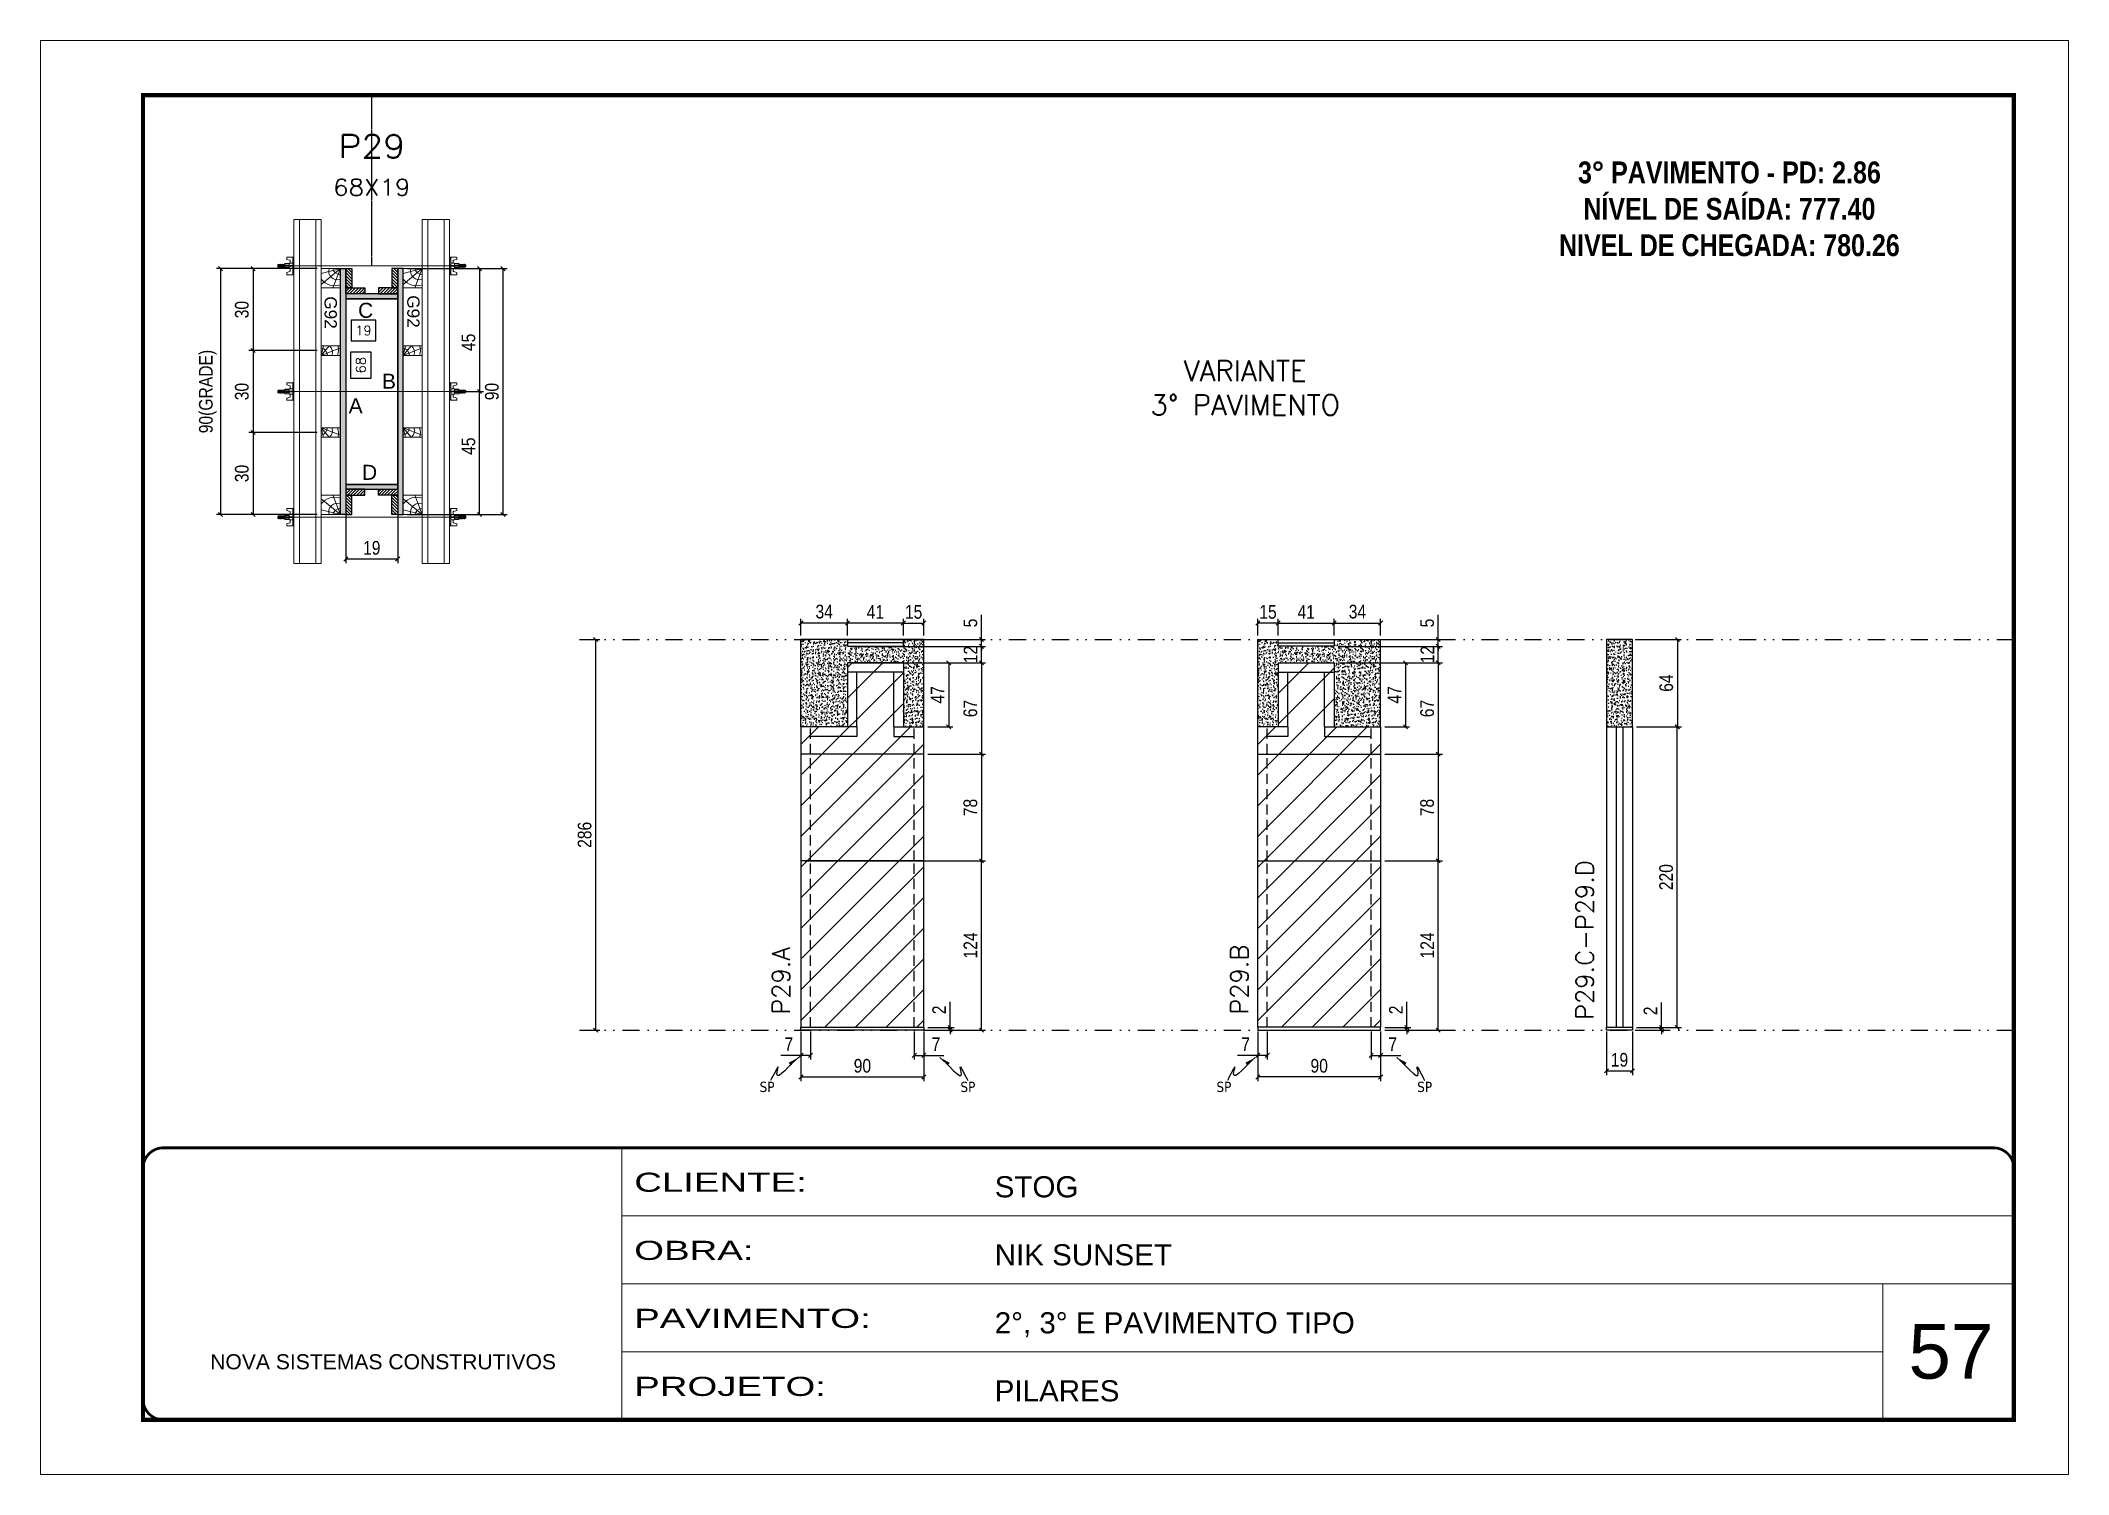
# Model space of a CAD drawing. Extents: x 808 to 7089, y -98 to 17032.
# Drawn here: x 808 to 2293, y -98 to 952 of the extents above; entities that cross this region are included whole.
import ezdxf
from ezdxf.enums import TextEntityAlignment as Align

# ---------------------------------------------------------------- set-up
doc = ezdxf.new("R2010")
doc.units = 0
for name, pattern in [('CONTINUO', [0]), ('DASHED', [0.75, 0.5, -0.25]), ('DIVIDE2', [0.625, 0.25, -0.125, 0, -0.125, 0, -0.125]), ('HIDDEN', [0.375, 0.25, -0.125])]:
    doc.linetypes.add(name, pattern=pattern)
for name, color, linetype, lineweight in [('CARIMBO', 255, 'Continuous', 9), ('Folhas', 255, 'Continuous', 9), ('Hachura', 251, 'Continuous', 9), ('Madeira', 126, 'Continuous', 18), ('Perfil Metálico', 224, 'Continuous', 18), ('REAPROVEITAMENTO', 251, 'Continuous', 9), ('SARRAFO DE PRESSAO', 251, 'DASHED', 9), ('Texto Seção', 7, 'Continuous', 15)]:
    doc.layers.add(name, color=color, linetype=linetype, lineweight=lineweight)
for name, color, linetype in [('CHAPA', 1, 'Continuous'), ('COTA', 241, 'Continuous'), ('Cota Seção (2x)', 241, 'Continuous'), ('MEIO_PONT', 93, 'Continuous'), ('NOMENCLATURA', 7, 'Continuous'), ('Nível', 160, 'Continuous'), ('Painéis', 200, 'Continuous'), ('SARR_2.2x7', 40, 'Continuous'), ('SARR_EDITAR', 141, 'Continuous'), ('SARRAFO', 251, 'Continuous'), ('Sarrafo de Pressão', 42, 'HIDDEN'), ('texto', 7, 'Continuous'), ('Texto de Titulo', 7, 'Continuous'), ('Texto Qtd Sarr', 242, 'Continuous'), ('TEXTO_GERAL', 7, 'Continuous')]:
    doc.layers.add(name, color=color, linetype=linetype)
doc.styles.add('ARIAL', font='arial.ttf')
doc.styles.add('COTA TECNICA', font='techl___.ttf', dxfattribs={"height": 10})
doc.styles.add('COTA TECNICA 2X', font='techl___.ttf', dxfattribs={"height": 10})
doc.styles.add('COTA TECNICA-50', font='techl___.ttf', dxfattribs={"height": 10})
doc.styles.add('REGUA-120', font='ROMANS.shx', dxfattribs={"height": 15})
doc.styles.add('ROMANC', font='techb___.ttf', dxfattribs={"height": 2.5})
doc.styles.add('ROMANS', font='romans.shx')
doc.styles.add('SANSSERIF', font='sas_____.pfb')
doc.styles.get("Standard").update_dxf_attribs({"font": 'arial.ttf'})
doc.styles.add('Tecnologia', font='')
doc.styles.get('Tecnologia').set_extended_font_data('Forgotten Futurist')
doc.dimstyles.new('COTA PAINEL-50', dxfattribs={"dimtxt": 10, "dimasz": 3, "dimexe": 3, "dimexo": 3, "dimgap": 3, "dimtad": 1, "dimdec": 1, "dimzin": 12, "dimdsep": 46, "dimtxsty": 'COTA TECNICA-50', "dimblk1": 'OBLIQUE', "dimblk2": 'OBLIQUE', "dimsah": 1, "dimcen": 0.9, "dimclrd": 4, "dimclre": 4, "dimclrt": 240, "dimadec": 1, "dimazin": 3, "dimtfac": 1, "dimtdec": 1, "dimtmove": 0, "dimatfit": 3, "dimfxl": 1, "dimtolj": 1, "dimtzin": 12, "dimarcsym": 0})
doc.dimstyles.new('PAINEL', dxfattribs={"dimtxt": 10, "dimasz": 3, "dimexe": 3, "dimexo": 3, "dimgap": 3, "dimtad": 1, "dimdec": 1, "dimzin": 12, "dimdsep": 46, "dimtxsty": 'COTA TECNICA', "dimblk1": 'OBLIQUE', "dimblk2": 'OBLIQUE', "dimsah": 1, "dimcen": 0.9, "dimclrd": 4, "dimclre": 4, "dimclrt": 240, "dimadec": 1, "dimazin": 3, "dimtfac": 1, "dimtdec": 1, "dimtmove": 0, "dimatfit": 3, "dimfxl": 1, "dimtolj": 1, "dimtzin": 12, "dimarcsym": 0})
doc.dimstyles.new('SECAO PILAR', dxfattribs={"dimtxt": 10, "dimasz": 3, "dimexe": 3, "dimexo": 3, "dimgap": 3, "dimtad": 1, "dimdec": 1, "dimlfac": 0.5, "dimzin": 12, "dimdsep": 46, "dimtxsty": 'COTA TECNICA 2X', "dimblk1": 'OBLIQUE', "dimblk2": 'OBLIQUE', "dimsah": 1, "dimcen": 0.9, "dimclrd": 256, "dimclre": 256, "dimclrt": 256, "dimadec": 1, "dimazin": 3, "dimtfac": 1, "dimtdec": 1, "dimtmove": 0, "dimatfit": 3, "dimfxl": 1, "dimtolj": 1, "dimtzin": 12, "dimarcsym": 0})
doc.dimstyles.new('SECÇÃO 2', dxfattribs={"dimtxt": 7, "dimasz": 6, "dimexe": 0.18, "dimexo": 2, "dimgap": -4, "dimtad": 3, "dimdec": 1, "dimlfac": 0.5, "dimzin": 12, "dimdsep": 46, "dimtxsty": 'ROMANS', "dimblk": 'ARCHTICK', "dimcen": 0.09, "dimse1": 1, "dimse2": 1, "dimsd1": 1, "dimsd2": 1, "dimclrd": 180, "dimclre": 5, "dimclrt": 1, "dimadec": 0, "dimazin": 3, "dimtfac": 1, "dimtdec": 1, "dimtofl": 0, "dimtmove": 0, "dimatfit": 3, "dimldrblk": 'ARCHTICK', "dimfxl": 1, "dimtolj": 1, "dimtzin": 0, "dimarcsym": 0})
doc.dimstyles.get("Standard").update_dxf_attribs({"dimtxt": 0.18, "dimasz": 0.18, "dimexe": 0.18, "dimexo": 0.0625, "dimgap": 0.09, "dimtad": 0, "dimtih": 1, "dimtoh": 1, "dimdec": 4, "dimzin": 0, "dimdsep": 46, "dimtxsty": 'Standard', "dimcen": 0.09, "dimadec": 0, "dimazin": 0, "dimtfac": 1, "dimtdec": 4, "dimtofl": 0, "dimtmove": 0, "dimatfit": 3, "dimfxl": 1, "dimtolj": 1, "dimtzin": 0, "dimarcsym": 0})
pattern_1 = [(135, (-21859.6836, 10108.3756), (-1.12253202, -1.12253202), [])]
pattern_2 = [(135, (-21859.6836, 9909.3756), (-1.12253202, -1.12253202), [])]
pattern_3 = [(45, (10534.6764, 23515.2319), (-1.12253202, 1.12253202), [])]
pattern_4 = [(45, (10534.6764, 23551.2319), (-1.12253202, 1.12253202), [])]

msp = doc.modelspace()

# ---------------------------------------------------------------- texts
at = {"layer": 'CARIMBO', "style": 'ARIAL'}
msp.add_text('57', height=40, dxfattribs=at).set_placement((2176.03, -27.43))
at = {"layer": 'NOMENCLATURA', "color": 2, "insert": (2044.91, 890.57), "char_height": 16, "attachment_point": 2, "style": 'ROMANC'}
msp.add_mtext_dynamic_manual_height_columns('\\P3° PAVIMENTO - PD: 2.86\\PNÍVEL DE SAÍDA: 777.40\\PNIVEL DE CHEGADA: 780.26', width=328.3607, gutter_width=1, heights=[0], dxfattribs=at)
at = {"layer": 'texto', "color": 0, "char_height": 7.5, "attachment_point": 5}
for insert in [(1340.21, 186.16), (1487.23, 186.16), (1674.7, 186.16), (1821.73, 186.16)]:
    msp.add_mtext('{\\fTahoma|b0|i0|c0|p34;\\C4;SP}', dxfattribs=dict(at, insert=insert))
at = {"layer": 'Texto Seção', "insert": (1519.45, 678.11), "char_height": 15, "width": 341.7325, "attachment_point": 7, "style": 'REGUA-120'}
msp.add_mtext('\\pxqc;VARIANTE^J3° PAVIMENTO', dxfattribs=at)
at = {"layer": 'Texto Seção', "char_height": 13, "width": 285.3299, "attachment_point": 7, "rotation": 90, "style": 'REGUA-120'}
for s, insert in [('P29.C-P29.D', (1945.46, 235.25)), ('P29.A', (1356.88, 239.09)), ('P29.B', (1692.54, 239.09))]:
    msp.add_mtext(s, dxfattribs=dict(at, insert=insert))
at = {"layer": 'TEXTO_GERAL', "color": 0, "linetype": 'Continuous', "style": 'SANSSERIF'}
for p in [(1020.63, 765.15), (1081.18, 765.91)]:
    msp.add_text('G92', height=9, rotation=270, dxfattribs=at).set_placement(p, align=Align.MIDDLE_LEFT)
at = {"layer": 'TEXTO_GERAL', "style": 'ARIAL'}
for s, p in [('C', (1046.23, 754.9)), ('B', (1063.33, 702.98)), ('A', (1038.91, 685.01)), ('D', (1049.11, 636.25))]:
    msp.add_text(s, height=11, dxfattribs=at).set_placement(p, align=Align.MIDDLE_CENTER)

# ---------------------------------------------------------------- blocks, each defined once
blk = doc.blocks.new('titulo1')
at = {"layer": 'Defpoints', "color": 252, "linetype": 'HIDDEN', "ltscale": 2}
blk.add_line((0, 0), (0, 125), dxfattribs=at)
at = {"layer": 'Defpoints', "style": 'ROMANS', "oblique": 15}
blk.add_attdef('FOLHA', text='', height=10, dxfattribs=at).set_placement((0, 15.6), align=Align.MIDDLE_CENTER)
at = {"layer": 'Texto Qtd Sarr', "color": 3, "style": 'ROMANS', "oblique": 15}
for tag, height, p in [('TITULO', 17, (0, 71.4)), ('SEÇÃO', 12, (0, 41.5))]:
    blk.add_attdef(tag, text='', height=height, dxfattribs=at).set_placement(p, align=Align.MIDDLE_CENTER)
blk = doc.blocks.new('*D241')
at = {"layer": 'Cota Seção (2x)', "color": 180, "lineweight": -2, "transparency": 16777216}
for p, q in [((1050.2, 724.2), (1035.2, 724.2)), ((1035.2, 724.2), (1035.2, 705.2)), ((1050.2, 705.2), (1050.2, 724.2)), ((1035.2, 705.2), (1050.2, 705.2))]:
    blk.add_line(p, q, dxfattribs=at)
at = {"layer": 'Defpoints', "color": 0, "transparency": 16777216}
for p in [(1031.7, 763.4), (1031.7, 627.4), (1054.2, 627.4)]:
    blk.add_point(p, dxfattribs=at)
at = {"layer": 'Cota Seção (2x)', "color": 1, "transparency": 16777216, "insert": (1042.7, 714.7), "char_height": 7, "attachment_point": 5, "rotation": 90, "style": 'ROMANS'}
blk.add_mtext('\\A1;68', dxfattribs=at)
blk = doc.blocks.new('_ArchTick')
at = {"color": 0, "linetype": 'ByBlock', "const_width": 0.15}
blk.add_lwpolyline([(-0.5, -0.5), (0.5, 0.5)], dxfattribs=at)
blk = doc.blocks.new('*D242')
at = {"layer": 'Cota Seção (2x)', "color": 180, "lineweight": -2, "transparency": 16777216}
for p, q in [((1053.6, 747.6), (1035.6, 747.6)), ((1035.6, 747.6), (1035.6, 732.6)), ((1053.6, 732.6), (1053.6, 747.6)), ((1035.6, 732.6), (1053.6, 732.6))]:
    blk.add_line(p, q, dxfattribs=at)
at = {"layer": 'Defpoints', "color": 0, "transparency": 16777216}
for p in [(1031.7, 763.4), (1069.7, 763.4), (1069.7, 728.6)]:
    blk.add_point(p, dxfattribs=at)
at = {"layer": 'Cota Seção (2x)', "color": 1, "transparency": 16777216, "insert": (1044.6, 740.1), "char_height": 7, "attachment_point": 5, "style": 'ROMANS'}
blk.add_mtext('\\A1;19', dxfattribs=at)
blk = doc.blocks.new('_Oblique')
at = {"color": 0, "linetype": 'ByBlock', "lineweight": -2}
blk.add_line((-0.5, -0.5), (0.5, 0.5), dxfattribs=at)
blk = doc.blocks.new('*D1610')
at = {"layer": 'Cota Seção (2x)', "lineweight": -2, "transparency": 16777216}
for p, q in [((1031.7, 620.8), (1031.7, 569.8)), ((1069.7, 620.8), (1069.7, 569.8)), ((1031.7, 572.8), (1069.7, 572.8))]:
    blk.add_line(p, q, dxfattribs=at)
at = {"layer": 'Defpoints', "color": 0, "transparency": 16777216}
for p in [(1031.7, 623.8), (1069.7, 623.8), (1069.7, 572.8)]:
    blk.add_point(p, dxfattribs=at)
at = {"layer": 'Cota Seção (2x)', "lineweight": -2, "transparency": 16777216, "xscale": 3, "yscale": 3, "zscale": 3, "rotation": 180}
blk.add_blockref('_Oblique', (1031.7, 572.8), dxfattribs=at)
at = {"layer": 'Cota Seção (2x)', "lineweight": -2, "transparency": 16777216, "xscale": 3, "yscale": 3, "zscale": 3}
blk.add_blockref('_Oblique', (1069.7, 572.8), dxfattribs=at)
at = {"layer": 'Cota Seção (2x)', "transparency": 16777216, "insert": (1050.7, 580.9), "char_height": 10, "attachment_point": 5, "style": 'COTA TECNICA 2X'}
blk.add_mtext('\\A1;19', dxfattribs=at)
blk = doc.blocks.new('*D243')
at = {"layer": 'Cota Seção (2x)', "lineweight": -2, "transparency": 16777216}
for p, q in [((1010.7, 785.4), (936.9, 785.4)), ((939.9, 785.4), (939.9, 605.4)), ((1010.7, 605.4), (936.9, 605.4))]:
    blk.add_line(p, q, dxfattribs=at)
at = {"layer": 'Defpoints', "color": 0, "transparency": 16777216}
for p in [(1013.7, 785.4), (939.9, 605.4), (1013.7, 605.4)]:
    blk.add_point(p, dxfattribs=at)
at = {"layer": 'Cota Seção (2x)', "lineweight": -2, "transparency": 16777216, "xscale": 3, "yscale": 3, "zscale": 3}
for p, rotation in [((939.9, 785.4), 90), ((939.9, 605.4), 270)]:
    blk.add_blockref('_Oblique', p, dxfattribs=dict(at, rotation=rotation))
at = {"layer": 'Cota Seção (2x)', "transparency": 16777216, "insert": (930.7, 695.4), "char_height": 10, "attachment_point": 5, "rotation": 90, "style": 'COTA TECNICA 2X'}
blk.add_mtext('\\A1;90(GRADE)', dxfattribs=at)
blk = doc.blocks.new('*D244')
at = {"layer": 'Cota Seção (2x)', "lineweight": -2, "transparency": 16777216}
for p, q in [((1010.7, 665.4), (960.8, 665.4)), ((963.8, 665.4), (963.8, 605.4)), ((1010.7, 605.4), (960.8, 605.4))]:
    blk.add_line(p, q, dxfattribs=at)
at = {"layer": 'Defpoints', "color": 0, "transparency": 16777216}
for p in [(1013.7, 665.4), (963.8, 605.4), (1013.7, 605.4)]:
    blk.add_point(p, dxfattribs=at)
at = {"layer": 'Cota Seção (2x)', "lineweight": -2, "transparency": 16777216, "xscale": 3, "yscale": 3, "zscale": 3}
for p, rotation in [((963.8, 665.4), 90), ((963.8, 605.4), 270)]:
    blk.add_blockref('_Oblique', p, dxfattribs=dict(at, rotation=rotation))
at = {"layer": 'Cota Seção (2x)', "transparency": 16777216, "insert": (955.6, 635.4), "char_height": 10, "attachment_point": 5, "rotation": 90, "style": 'COTA TECNICA 2X'}
blk.add_mtext('\\A1;30', dxfattribs=at)
blk = doc.blocks.new('*D245')
at = {"layer": 'Cota Seção (2x)', "lineweight": -2, "transparency": 16777216}
for p, q in [((1010.7, 785.4), (960.8, 785.4)), ((963.8, 785.4), (963.8, 725.4)), ((1010.7, 725.4), (960.8, 725.4))]:
    blk.add_line(p, q, dxfattribs=at)
at = {"layer": 'Defpoints', "color": 0, "transparency": 16777216}
for p in [(1013.7, 785.4), (963.8, 725.4), (1013.7, 725.4)]:
    blk.add_point(p, dxfattribs=at)
at = {"layer": 'Cota Seção (2x)', "lineweight": -2, "transparency": 16777216, "xscale": 3, "yscale": 3, "zscale": 3}
for p, rotation in [((963.8, 785.4), 90), ((963.8, 725.4), 270)]:
    blk.add_blockref('_Oblique', p, dxfattribs=dict(at, rotation=rotation))
at = {"layer": 'Cota Seção (2x)', "transparency": 16777216, "insert": (955.6, 755.4), "char_height": 10, "attachment_point": 5, "rotation": 90, "style": 'COTA TECNICA 2X'}
blk.add_mtext('\\A1;30', dxfattribs=at)
blk = doc.blocks.new('*D246')
at = {"layer": 'Cota Seção (2x)', "lineweight": -2, "transparency": 16777216}
for p, q in [((1010.7, 725.4), (960.8, 725.4)), ((963.8, 725.4), (963.8, 665.4)), ((1010.7, 665.4), (960.8, 665.4))]:
    blk.add_line(p, q, dxfattribs=at)
at = {"layer": 'Defpoints', "color": 0, "transparency": 16777216}
for p in [(1013.7, 725.4), (963.8, 665.4), (1013.7, 665.4)]:
    blk.add_point(p, dxfattribs=at)
at = {"layer": 'Cota Seção (2x)', "lineweight": -2, "transparency": 16777216, "xscale": 3, "yscale": 3, "zscale": 3}
for p, rotation in [((963.8, 725.4), 90), ((963.8, 665.4), 270)]:
    blk.add_blockref('_Oblique', p, dxfattribs=dict(at, rotation=rotation))
at = {"layer": 'Cota Seção (2x)', "transparency": 16777216, "insert": (955.6, 695.4), "char_height": 10, "attachment_point": 5, "rotation": 90, "style": 'COTA TECNICA 2X'}
blk.add_mtext('\\A1;30', dxfattribs=at)
blk = doc.blocks.new('*D247')
at = {"layer": 'Cota Seção (2x)', "lineweight": -2, "transparency": 16777216}
for p, q in [((1076.7, 785.4), (1149.8, 785.4)), ((1146.8, 785.4), (1146.8, 605.4)), ((1076.7, 605.4), (1149.8, 605.4))]:
    blk.add_line(p, q, dxfattribs=at)
at = {"layer": 'Defpoints', "color": 0, "transparency": 16777216}
for p in [(1073.7, 785.4), (1073.7, 605.4), (1146.8, 605.4)]:
    blk.add_point(p, dxfattribs=at)
at = {"layer": 'Cota Seção (2x)', "lineweight": -2, "transparency": 16777216, "xscale": 3, "yscale": 3, "zscale": 3}
for p, rotation in [((1146.8, 785.4), 90), ((1146.8, 605.4), 270)]:
    blk.add_blockref('_Oblique', p, dxfattribs=dict(at, rotation=rotation))
at = {"layer": 'Cota Seção (2x)', "transparency": 16777216, "insert": (1138.7, 695.4), "char_height": 10, "attachment_point": 5, "rotation": 90, "style": 'COTA TECNICA 2X'}
blk.add_mtext('\\A1;90', dxfattribs=at)
blk = doc.blocks.new('*D248')
at = {"layer": 'Cota Seção (2x)', "lineweight": -2, "transparency": 16777216}
for p, q in [((1110.7, 785.4), (1132.6, 785.4)), ((1129.6, 785.4), (1129.6, 695.4)), ((1110.7, 695.4), (1132.6, 695.4))]:
    blk.add_line(p, q, dxfattribs=at)
at = {"layer": 'Defpoints', "color": 0, "transparency": 16777216}
for p in [(1107.7, 785.4), (1107.7, 695.4), (1129.6, 695.4)]:
    blk.add_point(p, dxfattribs=at)
at = {"layer": 'Cota Seção (2x)', "lineweight": -2, "transparency": 16777216, "xscale": 3, "yscale": 3, "zscale": 3}
for p, rotation in [((1129.6, 785.4), 90), ((1129.6, 695.4), 270)]:
    blk.add_blockref('_Oblique', p, dxfattribs=dict(at, rotation=rotation))
at = {"layer": 'Cota Seção (2x)', "transparency": 16777216, "insert": (1121.5, 731.4), "char_height": 10, "attachment_point": 5, "rotation": 90, "style": 'COTA TECNICA 2X'}
blk.add_mtext('\\A1;45', dxfattribs=at)
blk = doc.blocks.new('*D249')
at = {"layer": 'Cota Seção (2x)', "lineweight": -2, "transparency": 16777216}
for p, q in [((1110.7, 695.4), (1132.6, 695.4)), ((1129.6, 605.4), (1129.6, 695.4)), ((1110.7, 605.4), (1132.6, 605.4))]:
    blk.add_line(p, q, dxfattribs=at)
at = {"layer": 'Defpoints', "color": 0, "transparency": 16777216}
for p in [(1107.7, 695.4), (1129.6, 695.4), (1107.7, 605.4)]:
    blk.add_point(p, dxfattribs=at)
at = {"layer": 'Cota Seção (2x)', "lineweight": -2, "transparency": 16777216, "xscale": 3, "yscale": 3, "zscale": 3}
for p, rotation in [((1129.6, 695.4), 90), ((1129.6, 605.4), 270)]:
    blk.add_blockref('_Oblique', p, dxfattribs=dict(at, rotation=rotation))
at = {"layer": 'Cota Seção (2x)', "transparency": 16777216, "insert": (1121.5, 655.4), "char_height": 10, "attachment_point": 5, "rotation": 90, "style": 'COTA TECNICA 2X'}
blk.add_mtext('\\A1;45', dxfattribs=at)
blk = doc.blocks.new('C')
at = {"layer": 'Hachura', "color": 0}
for p, q in [((0, 3.22), (0, -3.22)), ((0.45, 3.22), (0, 3.22)), ((0.46, 3.16), (0, 3.16)), ((0.46, 3.05), (0, 3.05)), ((0.46, 2.88), (0, 2.88)), ((0, 2.75), (0, -1.16)), ((0.46, 2.65), (0, 2.65)), ((0.46, 2.23), (0, 2.23)), ((0.46, 1.51), (0, 1.51)), ((0.39, 0.49), (0.17, 0.49)), ((0.45, -3.23), (0.45, 3.22)), ((0.45, 3.22), (2.58, 3.22)), ((1.74, 0.97), (0.45, 0.97)), ((1.45, 0.1), (0.45, 0.1)), ((1.35, 1.94), (1.35, 0.96)), ((2.58, 2.39), (1.47, 2.09)), ((1.74, -0.97), (1.74, 0.97)), ((1.74, 0.97), (1.74, 0.84)), ((1.74, 0.97), (1.74, 0.84)), ((1.74, 0.84), (3.35, 0.84)), ((3.35, 0.45), (1.74, 0.45)), ((2.58, 3.22), (2.58, 2.39)), ((3.32, 0.84), (3.32, -0.84)), ((3.35, 0.84), (3.35, -0.84)), ((3.68, 0.45), (3.35, 0.45)), ((3.84, -0.52), (3.35, 0.45)), ((3.35, 0.06), (3.67, -0.57)), ((3.68, 0.45), (4.16, -0.52)), ((3.72, 0.5), (4.25, -0.57)), ((4.37, -0.55), (3.83, 0.53)), ((4.15, 0.45), (3.93, 0.45)), ((4.42, -0.52), (3.93, 0.45)), ((4.15, 0.45), (4.26, 0.45)), ((4.26, 0.45), (4.74, -0.52)), ((4.3, 0.5), (4.83, -0.57)), ((4.95, -0.55), (4.41, 0.53)), ((4.51, 0.45), (4.84, 0.45)), ((5, -0.52), (4.51, 0.45)), ((4.84, 0.45), (5.32, -0.52)), ((4.88, 0.5), (5.41, -0.57)), ((5.53, -0.55), (4.99, 0.53)), ((5.58, -0.52), (5.09, 0.45)), ((5.42, 0.45), (5.09, 0.45)), ((5.58, -0.52), (5.09, 0.45)), ((5.42, 0.45), (5.74, -0.19)), ((5.46, 0.5), (5.74, -0.07)), ((5.74, 0.19), (5.57, 0.53)), ((5.74, 0.32), (5.68, 0.45)), ((5.68, 0.45), (5.74, 0.45)), ((5.74, 0.45), (5.9, 0.29)), ((5.74, 0.45), (5.74, -0.52)), ((5.9, -0.36), (5.9, 0.29)), ((0.45, 0), (0, 0)), ((0.46, -1.52), (0, -1.52)), ((0.46, -2.23), (0, -2.23)), ((0.46, -2.65), (0, -2.65)), ((0.46, -2.88), (0, -2.88)), ((0.46, -3.05), (0, -3.05)), ((0.46, -3.16), (0, -3.16)), ((0, -3.22), (2.57, -3.22)), ((0.08, -0.48), (0.29, -0.48)), ((0.29, -0.48), (0.4, -0.48)), ((0.45, 0), (0.45, -0.97)), ((0.45, -0.16), (1.45, -0.16)), ((0.45, -0.65), (0.45, -0.32)), ((0.45, -3.23), (0.45, -0.65)), ((0.45, -0.97), (1.74, -0.97)), ((1.35, -1.94), (1.35, -0.97)), ((2.58, -2.39), (1.47, -2.1)), ((3.35, -0.32), (1.74, -0.32)), ((3.35, -0.84), (1.74, -0.84)), ((2.58, -3.23), (2.58, -2.39)), ((3.35, -0.07), (3.58, -0.52)), ((3.35, -0.52), (3.58, -0.52)), ((3.84, -0.52), (4.16, -0.52)), ((4.42, -0.52), (4.74, -0.52)), ((4.63, -0.52), (4.74, -0.52)), ((5, -0.52), (5.32, -0.52)), ((5.58, -0.52), (5.74, -0.52)), ((5.74, -0.52), (5.9, -0.36)), ((5.74, -0.52), (5.74, -0.52))]:
    blk.add_line(p, q, dxfattribs=at)
for centre, radius, start, end in [((1.52, 1.94), 0.161, 104.74356, 180), ((1.44, -0.03), 0.129, 272.69497, 87.30503), ((3.81, 0.39), 0.143, 25.56881, 154.43119), ((4.39, 0.39), 0.143, 25.56881, 154.43119), ((4.97, 0.39), 0.143, 25.56881, 154.43119), ((5.55, 0.39), 0.143, 25.56881, 154.43119), ((0.17, -0.37), 0.174, 221.74404, 317.85924), ((1.52, -1.94), 0.161, 180, 255.25644), ((3.71, -0.4), 0.174, 222.14076, 318.25596), ((4.29, -0.4), 0.174, 222.14076, 318.25596), ((4.87, -0.4), 0.174, 222.14076, 318.25596), ((5.45, -0.4), 0.174, 222.14076, 318.25596), ((5.61, -0.4), 0.174, 317.85924, 318.25596)]:
    blk.add_arc(centre, radius, start, end, dxfattribs=at)
blk = doc.blocks.new('PONTALETE')
at = {"layer": 'Madeira'}
for q in [(2.71, 7), (7, 5.76), (7, 1.74)]:
    blk.add_line((0, 0), q, dxfattribs=at)
blk.add_lwpolyline([(0, 0), (7, 0), (7, 7), (0, 7)], close=True, dxfattribs=at)
for centre, radius, start, end in [((2.04, 0.06), 6.23, 37.28179, 109.09128), ((1.09, 0.9), 3.19, 343.60304, 109.98471), ((-0.21, -0.78), 3.09, 14.63219, 86.0383)]:
    blk.add_arc(centre, radius, start, end, dxfattribs=at)
blk = doc.blocks.new('MEIO PONTALETE')
at = {"layer": 'Madeira'}
for q in [(2.71, 7), (3.5, 2.88), (3.5, 0.87)]:
    blk.add_line((0, 0), q, dxfattribs=at)
blk.add_lwpolyline([(0, 0), (3.5, 0), (3.5, 7), (0, 7)], close=True, dxfattribs=at)
for centre, radius, start, end in [((2.04, 0.06), 6.23, 76.44987, 109.09128), ((1.09, 0.9), 3.19, 40.90626, 109.98471), ((-0.21, -0.78), 3.09, 14.63219, 86.0383)]:
    blk.add_arc(centre, radius, start, end, dxfattribs=at)
blk = doc.blocks.new('*D1611')
at = {"layer": 'COTA', "color": 4, "lineweight": -2, "transparency": 16777216}
for p, q in [((1205.8, 513.8), (1217.7, 513.8)), ((1214.7, 227.8), (1214.7, 513.8)), ((1205.8, 227.8), (1217.7, 227.8))]:
    blk.add_line(p, q, dxfattribs=at)
at = {"layer": 'Defpoints', "color": 0, "transparency": 16777216}
for p in [(1202.8, 513.8), (1214.7, 513.8), (1202.8, 227.8)]:
    blk.add_point(p, dxfattribs=at)
at = {"layer": 'COTA', "color": 4, "lineweight": -2, "transparency": 16777216, "xscale": 3, "yscale": 3, "zscale": 3}
for p, rotation in [((1214.7, 513.8), 90), ((1214.7, 227.8), 270)]:
    blk.add_blockref('_Oblique', p, dxfattribs=dict(at, rotation=rotation))
at = {"layer": 'COTA', "color": 240, "transparency": 16777216, "insert": (1206.6, 370.8), "char_height": 10, "attachment_point": 5, "rotation": 90, "style": 'COTA TECNICA-50'}
blk.add_mtext('\\A1;286', dxfattribs=at)
blk = doc.blocks.new('*D250')
at = {"layer": 'COTA', "color": 4, "lineweight": -2, "transparency": 16777216}
for p, q in [((1699.5, 226.8), (1699.5, 190.5)), ((1789.5, 226.8), (1789.5, 190.5)), ((1789.5, 193.5), (1699.5, 193.5))]:
    blk.add_line(p, q, dxfattribs=at)
at = {"layer": 'Defpoints', "color": 0, "transparency": 16777216}
for p in [(1699.5, 229.8), (1789.5, 229.8), (1699.5, 193.5)]:
    blk.add_point(p, dxfattribs=at)
at = {"layer": 'COTA', "color": 4, "lineweight": -2, "transparency": 16777216, "xscale": 3, "yscale": 3, "zscale": 3, "rotation": 180}
blk.add_blockref('_Oblique', (1699.5, 193.5), dxfattribs=at)
at = {"layer": 'COTA', "color": 4, "lineweight": -2, "transparency": 16777216, "xscale": 3, "yscale": 3, "zscale": 3}
blk.add_blockref('_Oblique', (1789.5, 193.5), dxfattribs=at)
at = {"layer": 'COTA', "color": 240, "transparency": 16777216, "insert": (1744.5, 201.6), "char_height": 10, "attachment_point": 5, "style": 'COTA TECNICA'}
blk.add_mtext('\\A1;90', dxfattribs=at)
blk = doc.blocks.new('*D251')
at = {"layer": 'COTA', "color": 4, "lineweight": -2, "transparency": 16777216}
for p, q in [((1782.5, 226.8), (1782.5, 206.3)), ((1789.5, 224.8), (1789.5, 206.3)), ((1782.5, 209.3), (1789.5, 209.3)), ((1789.5, 209.3), (1804.2, 209.3))]:
    blk.add_line(p, q, dxfattribs=at)
at = {"layer": 'Defpoints', "color": 0, "transparency": 16777216}
for p in [(1782.5, 229.8), (1789.5, 227.8), (1789.5, 209.3)]:
    blk.add_point(p, dxfattribs=at)
at = {"layer": 'COTA', "color": 4, "lineweight": -2, "transparency": 16777216, "xscale": 3, "yscale": 3, "zscale": 3, "rotation": 180}
blk.add_blockref('_Oblique', (1782.5, 209.3), dxfattribs=at)
at = {"layer": 'COTA', "color": 4, "lineweight": -2, "transparency": 16777216, "xscale": 3, "yscale": 3, "zscale": 3}
blk.add_blockref('_Oblique', (1789.5, 209.3), dxfattribs=at)
at = {"layer": 'COTA', "color": 240, "transparency": 16777216, "insert": (1798.3, 217.4), "char_height": 10, "attachment_point": 5, "style": 'COTA TECNICA-50'}
blk.add_mtext('\\A1;7', dxfattribs=at)
blk = doc.blocks.new('*D252')
at = {"layer": 'COTA', "color": 4, "lineweight": -2, "transparency": 16777216}
for p, q in [((1699.5, 224.8), (1699.5, 206.3)), ((1706.5, 226.8), (1706.5, 206.3)), ((1699.5, 209.3), (1684.7, 209.3)), ((1706.5, 209.3), (1699.5, 209.3))]:
    blk.add_line(p, q, dxfattribs=at)
at = {"layer": 'Defpoints', "color": 0, "transparency": 16777216}
for p in [(1699.5, 227.8), (1706.5, 229.8), (1699.5, 209.3)]:
    blk.add_point(p, dxfattribs=at)
at = {"layer": 'COTA', "color": 4, "lineweight": -2, "transparency": 16777216, "xscale": 3, "yscale": 3, "zscale": 3, "rotation": 180}
blk.add_blockref('_Oblique', (1699.5, 209.3), dxfattribs=at)
at = {"layer": 'COTA', "color": 4, "lineweight": -2, "transparency": 16777216, "xscale": 3, "yscale": 3, "zscale": 3}
blk.add_blockref('_Oblique', (1706.5, 209.3), dxfattribs=at)
at = {"layer": 'COTA', "color": 240, "transparency": 16777216, "insert": (1690.6, 217.4), "char_height": 10, "attachment_point": 5, "style": 'COTA TECNICA-50'}
blk.add_mtext('\\A1;7', dxfattribs=at)
blk = doc.blocks.new('*D253')
at = {"layer": 'COTA', "color": 4, "linetype": 'ByBlock', "lineweight": -2, "transparency": 16777216}
for p, q in [((1792.5, 351.8), (1834.7, 351.8)), ((1831.7, 227.8), (1831.7, 351.8)), ((1792.5, 227.8), (1834.7, 227.8))]:
    blk.add_line(p, q, dxfattribs=at)
at = {"layer": 'Defpoints', "color": 0, "linetype": 'ByBlock', "transparency": 16777216}
for p in [(1789.5, 351.8), (1831.7, 351.8), (1789.5, 227.8)]:
    blk.add_point(p, dxfattribs=at)
at = {"layer": 'COTA', "color": 4, "linetype": 'ByBlock', "lineweight": -2, "transparency": 16777216, "xscale": 3, "yscale": 3, "zscale": 3}
for p, rotation in [((1831.7, 351.8), 90), ((1831.7, 227.8), 270)]:
    blk.add_blockref('_Oblique', p, dxfattribs=dict(at, rotation=rotation))
at = {"layer": 'COTA', "color": 240, "linetype": 'ByBlock', "transparency": 16777216, "insert": (1823.6, 289.8), "char_height": 10, "attachment_point": 5, "rotation": 90, "style": 'COTA TECNICA'}
blk.add_mtext('\\A1;124', dxfattribs=at)
blk = doc.blocks.new('*D254')
at = {"layer": 'COTA', "color": 4, "lineweight": -2, "transparency": 16777216}
for p, q in [((1808.7, 229.8), (1808.7, 248.6)), ((1792.5, 229.8), (1811.7, 229.8)), ((1792.5, 227.8), (1811.7, 227.8)), ((1808.7, 227.8), (1808.7, 229.8)), ((1808.7, 227.8), (1808.7, 224.8))]:
    blk.add_line(p, q, dxfattribs=at)
at = {"layer": 'Defpoints', "color": 0, "transparency": 16777216}
for p in [(1789.5, 229.8), (1789.5, 227.8), (1808.7, 227.8)]:
    blk.add_point(p, dxfattribs=at)
at = {"layer": 'COTA', "color": 4, "lineweight": -2, "transparency": 16777216, "xscale": 3, "yscale": 3, "zscale": 3}
for p, rotation in [((1808.7, 229.8), 270), ((1808.7, 227.8), 90)]:
    blk.add_blockref('_Oblique', p, dxfattribs=dict(at, rotation=rotation))
at = {"layer": 'COTA', "color": 240, "transparency": 16777216, "insert": (1800.7, 242.6), "char_height": 10, "attachment_point": 5, "rotation": 90, "style": 'COTA TECNICA-50'}
blk.add_mtext('\\A1;2', dxfattribs=at)
blk = doc.blocks.new('*D255')
at = {"layer": 'COTA', "color": 4, "linetype": 'ByBlock', "lineweight": -2, "transparency": 16777216}
for p, q in [((1792.5, 351.8), (1834.7, 351.8)), ((1831.7, 227.8), (1831.7, 351.8)), ((1792.5, 227.8), (1834.7, 227.8))]:
    blk.add_line(p, q, dxfattribs=at)
at = {"layer": 'Defpoints', "color": 0, "linetype": 'ByBlock', "transparency": 16777216}
for p in [(1789.5, 351.8), (1831.7, 351.8), (1789.5, 227.8)]:
    blk.add_point(p, dxfattribs=at)
at = {"layer": 'COTA', "color": 4, "linetype": 'ByBlock', "lineweight": -2, "transparency": 16777216, "xscale": 3, "yscale": 3, "zscale": 3}
for p, rotation in [((1831.7, 351.8), 90), ((1831.7, 227.8), 270)]:
    blk.add_blockref('_Oblique', p, dxfattribs=dict(at, rotation=rotation))
at = {"layer": 'COTA', "color": 240, "linetype": 'ByBlock', "transparency": 16777216, "insert": (1823.6, 289.8), "char_height": 10, "attachment_point": 5, "rotation": 90, "style": 'COTA TECNICA'}
blk.add_mtext('\\A1;124', dxfattribs=at)
blk = doc.blocks.new('*D256')
at = {"layer": 'COTA', "color": 4, "lineweight": -2, "transparency": 16777216}
for p, q in [((1755.5, 516.8), (1755.5, 528.9)), ((1755.5, 525.9), (1789.5, 525.9)), ((1789.5, 516.8), (1789.5, 528.9))]:
    blk.add_line(p, q, dxfattribs=at)
at = {"layer": 'Defpoints', "color": 0, "transparency": 16777216}
for p in [(1789.5, 525.9), (1755.5, 513.8), (1789.5, 513.8)]:
    blk.add_point(p, dxfattribs=at)
at = {"layer": 'COTA', "color": 4, "lineweight": -2, "transparency": 16777216, "xscale": 3, "yscale": 3, "zscale": 3, "rotation": 180}
blk.add_blockref('_Oblique', (1755.5, 525.9), dxfattribs=at)
at = {"layer": 'COTA', "color": 4, "lineweight": -2, "transparency": 16777216, "xscale": 3, "yscale": 3, "zscale": 3}
blk.add_blockref('_Oblique', (1789.5, 525.9), dxfattribs=at)
at = {"layer": 'COTA', "color": 240, "transparency": 16777216, "insert": (1772.5, 534.2), "char_height": 10, "attachment_point": 5, "style": 'COTA TECNICA-50'}
blk.add_mtext('\\A1;34', dxfattribs=at)
blk = doc.blocks.new('*D257')
at = {"layer": 'COTA', "color": 4, "lineweight": -2, "transparency": 16777216}
for p, q in [((1954.9, 226.8), (1954.9, 194.9)), ((1973.9, 226.8), (1973.9, 194.9)), ((1954.9, 197.9), (1973.9, 197.9))]:
    blk.add_line(p, q, dxfattribs=at)
at = {"layer": 'Defpoints', "color": 0, "transparency": 16777216}
for p in [(1954.9, 229.8), (1973.9, 229.8), (1973.9, 197.9)]:
    blk.add_point(p, dxfattribs=at)
at = {"layer": 'COTA', "color": 4, "lineweight": -2, "transparency": 16777216, "xscale": 3, "yscale": 3, "zscale": 3, "rotation": 180}
blk.add_blockref('_Oblique', (1954.9, 197.9), dxfattribs=at)
at = {"layer": 'COTA', "color": 4, "lineweight": -2, "transparency": 16777216, "xscale": 3, "yscale": 3, "zscale": 3}
blk.add_blockref('_Oblique', (1973.9, 197.9), dxfattribs=at)
at = {"layer": 'COTA', "color": 240, "transparency": 16777216, "insert": (1964.4, 206), "char_height": 10, "attachment_point": 5, "style": 'COTA TECNICA'}
blk.add_mtext('\\A1;19', dxfattribs=at)
blk = doc.blocks.new('*D258')
at = {"layer": 'COTA', "color": 4, "lineweight": -2, "transparency": 16777216}
for p, q in [((1976.9, 449.8), (2009.7, 449.8)), ((2006.7, 229.8), (2006.7, 449.8)), ((1976.9, 229.8), (2009.7, 229.8))]:
    blk.add_line(p, q, dxfattribs=at)
at = {"layer": 'Defpoints', "color": 0, "transparency": 16777216}
for p in [(1973.9, 449.8), (2006.7, 449.8), (1973.9, 229.8)]:
    blk.add_point(p, dxfattribs=at)
at = {"layer": 'COTA', "color": 4, "lineweight": -2, "transparency": 16777216, "xscale": 3, "yscale": 3, "zscale": 3}
for p, rotation in [((2006.7, 449.8), 90), ((2006.7, 229.8), 270)]:
    blk.add_blockref('_Oblique', p, dxfattribs=dict(at, rotation=rotation))
at = {"layer": 'COTA', "color": 240, "transparency": 16777216, "insert": (1998.6, 339.8), "char_height": 10, "attachment_point": 5, "rotation": 90, "style": 'COTA TECNICA'}
blk.add_mtext('\\A1;220', dxfattribs=at)
blk = doc.blocks.new('*D259')
at = {"layer": 'COTA', "color": 4, "lineweight": -2, "transparency": 16777216}
for p, q in [((1995.1, 229.8), (1995.1, 248)), ((1976.9, 229.8), (1998.1, 229.8)), ((1976.9, 227.8), (1998.1, 227.8)), ((1995.1, 227.8), (1995.1, 229.8)), ((1995.1, 227.8), (1995.1, 224.8))]:
    blk.add_line(p, q, dxfattribs=at)
at = {"layer": 'Defpoints', "color": 0, "transparency": 16777216}
for p in [(1973.9, 229.8), (1973.9, 227.8), (1995.1, 229.8)]:
    blk.add_point(p, dxfattribs=at)
at = {"layer": 'COTA', "color": 4, "lineweight": -2, "transparency": 16777216, "xscale": 3, "yscale": 3, "zscale": 3}
for p, rotation in [((1995.1, 229.8), 270), ((1995.1, 227.8), 90)]:
    blk.add_blockref('_Oblique', p, dxfattribs=dict(at, rotation=rotation))
at = {"layer": 'COTA', "color": 240, "transparency": 16777216, "insert": (1987.1, 241.9), "char_height": 10, "attachment_point": 5, "rotation": 90, "style": 'COTA TECNICA-50'}
blk.add_mtext('\\A1;2', dxfattribs=at)
blk = doc.blocks.new('*D260')
at = {"layer": 'COTA', "color": 4, "lineweight": -2, "transparency": 16777216}
for p, q in [((1758.5, 496.8), (1834.7, 496.8)), ((1831.7, 496.8), (1831.7, 429.8)), ((1792.5, 429.8), (1834.7, 429.8))]:
    blk.add_line(p, q, dxfattribs=at)
at = {"layer": 'Defpoints', "color": 0, "transparency": 16777216}
for p in [(1755.5, 496.8), (1789.5, 429.8), (1831.7, 429.8)]:
    blk.add_point(p, dxfattribs=at)
at = {"layer": 'COTA', "color": 4, "lineweight": -2, "transparency": 16777216, "xscale": 3, "yscale": 3, "zscale": 3}
for p, rotation in [((1831.7, 496.8), 90), ((1831.7, 429.8), 270)]:
    blk.add_blockref('_Oblique', p, dxfattribs=dict(at, rotation=rotation))
at = {"layer": 'COTA', "color": 240, "transparency": 16777216, "insert": (1823.6, 463.3), "char_height": 10, "attachment_point": 5, "rotation": 90, "style": 'COTA TECNICA'}
blk.add_mtext('\\A1;67', dxfattribs=at)
blk = doc.blocks.new('*D1612')
at = {"layer": 'COTA', "color": 4, "lineweight": -2, "transparency": 16777216}
for p, q in [((1792.5, 429.8), (1834.7, 429.8)), ((1831.7, 429.8), (1831.7, 351.8)), ((1792.5, 351.8), (1834.7, 351.8))]:
    blk.add_line(p, q, dxfattribs=at)
at = {"layer": 'Defpoints', "color": 0, "transparency": 16777216}
for p in [(1789.5, 429.8), (1789.5, 351.8), (1831.7, 351.8)]:
    blk.add_point(p, dxfattribs=at)
at = {"layer": 'COTA', "color": 4, "lineweight": -2, "transparency": 16777216, "xscale": 3, "yscale": 3, "zscale": 3}
for p, rotation in [((1831.7, 429.8), 90), ((1831.7, 351.8), 270)]:
    blk.add_blockref('_Oblique', p, dxfattribs=dict(at, rotation=rotation))
at = {"layer": 'COTA', "color": 240, "transparency": 16777216, "insert": (1823.6, 390.8), "char_height": 10, "attachment_point": 5, "rotation": 90, "style": 'COTA TECNICA'}
blk.add_mtext('\\A1;78', dxfattribs=at)
blk = doc.blocks.new('*D1621')
at = {"layer": 'COTA', "color": 4, "lineweight": -2, "transparency": 16777216}
for p, q in [((1758.5, 496.8), (1810.7, 496.8)), ((1807.7, 496.8), (1807.7, 449.8)), ((1792.5, 449.8), (1810.7, 449.8))]:
    blk.add_line(p, q, dxfattribs=at)
at = {"layer": 'Defpoints', "color": 0, "transparency": 16777216}
for p in [(1755.5, 496.8), (1789.5, 449.8), (1807.7, 449.8)]:
    blk.add_point(p, dxfattribs=at)
at = {"layer": 'COTA', "color": 4, "lineweight": -2, "transparency": 16777216, "xscale": 3, "yscale": 3, "zscale": 3}
for p, rotation in [((1807.7, 496.8), 90), ((1807.7, 449.8), 270)]:
    blk.add_blockref('_Oblique', p, dxfattribs=dict(at, rotation=rotation))
at = {"layer": 'COTA', "color": 240, "transparency": 16777216, "insert": (1799.6, 473.3), "char_height": 10, "attachment_point": 5, "rotation": 90, "style": 'COTA TECNICA'}
blk.add_mtext('\\A1;47', dxfattribs=at)
blk = doc.blocks.new('*D271')
at = {"layer": 'COTA', "color": 4, "lineweight": -2, "transparency": 16777216}
for p, q in [((1699.5, 516.8), (1699.5, 528.9)), ((1714.5, 525.9), (1699.5, 525.9)), ((1714.5, 516.8), (1714.5, 528.9))]:
    blk.add_line(p, q, dxfattribs=at)
at = {"layer": 'Defpoints', "color": 0, "transparency": 16777216}
for p in [(1699.5, 525.9), (1699.5, 513.8), (1714.5, 513.8)]:
    blk.add_point(p, dxfattribs=at)
at = {"layer": 'COTA', "color": 4, "lineweight": -2, "transparency": 16777216, "xscale": 3, "yscale": 3, "zscale": 3, "rotation": 180}
blk.add_blockref('_Oblique', (1699.5, 525.9), dxfattribs=at)
at = {"layer": 'COTA', "color": 4, "lineweight": -2, "transparency": 16777216, "xscale": 3, "yscale": 3, "zscale": 3}
blk.add_blockref('_Oblique', (1714.5, 525.9), dxfattribs=at)
at = {"layer": 'COTA', "color": 240, "transparency": 16777216, "insert": (1707, 534), "char_height": 10, "attachment_point": 5, "style": 'COTA TECNICA'}
blk.add_mtext('\\A1;15', dxfattribs=at)
blk = doc.blocks.new('*D1622')
at = {"layer": 'COTA', "color": 4, "lineweight": -2, "transparency": 16777216}
for p, q in [((1758.5, 508.8), (1834.7, 508.8)), ((1831.7, 496.8), (1831.7, 508.8)), ((1758.5, 496.8), (1834.7, 496.8))]:
    blk.add_line(p, q, dxfattribs=at)
at = {"layer": 'Defpoints', "color": 0, "transparency": 16777216}
for p in [(1755.5, 508.8), (1831.7, 508.8), (1755.5, 496.8)]:
    blk.add_point(p, dxfattribs=at)
at = {"layer": 'COTA', "color": 4, "lineweight": -2, "transparency": 16777216, "xscale": 3, "yscale": 3, "zscale": 3}
for p, rotation in [((1831.7, 508.8), 90), ((1831.7, 496.8), 270)]:
    blk.add_blockref('_Oblique', p, dxfattribs=dict(at, rotation=rotation))
at = {"layer": 'COTA', "color": 240, "transparency": 16777216, "insert": (1823.7, 502.8), "char_height": 10, "attachment_point": 5, "rotation": 90, "style": 'COTA TECNICA'}
blk.add_mtext('\\A1;12', dxfattribs=at)
blk = doc.blocks.new('*D1623')
at = {"layer": 'COTA', "color": 4, "lineweight": -2, "transparency": 16777216}
for p, q in [((1831.7, 513.8), (1831.7, 531.9)), ((1758.5, 513.8), (1834.7, 513.8)), ((1758.5, 508.8), (1834.7, 508.8)), ((1831.7, 508.8), (1831.7, 513.8)), ((1831.7, 508.8), (1831.7, 505.8))]:
    blk.add_line(p, q, dxfattribs=at)
at = {"layer": 'Defpoints', "color": 0, "transparency": 16777216}
for p in [(1755.5, 513.8), (1755.5, 508.8), (1831.7, 513.8)]:
    blk.add_point(p, dxfattribs=at)
at = {"layer": 'COTA', "color": 4, "lineweight": -2, "transparency": 16777216, "xscale": 3, "yscale": 3, "zscale": 3}
for p, rotation in [((1831.7, 513.8), 270), ((1831.7, 508.8), 90)]:
    blk.add_blockref('_Oblique', p, dxfattribs=dict(at, rotation=rotation))
at = {"layer": 'COTA', "color": 240, "transparency": 16777216, "insert": (1823.6, 525.9), "char_height": 10, "attachment_point": 5, "rotation": 90, "style": 'COTA TECNICA'}
blk.add_mtext('\\A1;5', dxfattribs=at)
blk = doc.blocks.new('*D1624')
at = {"layer": 'COTA', "color": 4, "lineweight": -2, "transparency": 16777216}
for p, q in [((1714.5, 516.8), (1714.5, 528.9)), ((1714.5, 525.9), (1755.5, 525.9)), ((1755.5, 516.8), (1755.5, 528.9))]:
    blk.add_line(p, q, dxfattribs=at)
at = {"layer": 'Defpoints', "color": 0, "transparency": 16777216}
for p in [(1755.5, 525.9), (1714.5, 513.8), (1755.5, 513.8)]:
    blk.add_point(p, dxfattribs=at)
at = {"layer": 'COTA', "color": 4, "lineweight": -2, "transparency": 16777216, "xscale": 3, "yscale": 3, "zscale": 3, "rotation": 180}
blk.add_blockref('_Oblique', (1714.5, 525.9), dxfattribs=at)
at = {"layer": 'COTA', "color": 4, "lineweight": -2, "transparency": 16777216, "xscale": 3, "yscale": 3, "zscale": 3}
blk.add_blockref('_Oblique', (1755.5, 525.9), dxfattribs=at)
at = {"layer": 'COTA', "color": 240, "transparency": 16777216, "insert": (1735, 534), "char_height": 10, "attachment_point": 5, "style": 'COTA TECNICA'}
blk.add_mtext('\\A1;41', dxfattribs=at)
blk = doc.blocks.new('*D1625')
at = {"layer": 'COTA', "color": 4, "linetype": 'ByBlock', "lineweight": -2, "transparency": 16777216}
for p, q in [((1976.9, 513.9), (2009.8, 513.9)), ((2006.8, 513.9), (2006.8, 449.8)), ((1976.9, 449.8), (2009.8, 449.8))]:
    blk.add_line(p, q, dxfattribs=at)
at = {"layer": 'Defpoints', "color": 0, "linetype": 'ByBlock', "transparency": 16777216}
for p in [(1973.9, 513.9), (1973.9, 449.8), (2006.8, 449.8)]:
    blk.add_point(p, dxfattribs=at)
at = {"layer": 'COTA', "color": 4, "linetype": 'ByBlock', "lineweight": -2, "transparency": 16777216, "xscale": 3, "yscale": 3, "zscale": 3}
for p, rotation in [((2006.8, 513.9), 90), ((2006.8, 449.8), 270)]:
    blk.add_blockref('_Oblique', p, dxfattribs=dict(at, rotation=rotation))
at = {"layer": 'COTA', "color": 240, "linetype": 'ByBlock', "transparency": 16777216, "insert": (1998.7, 481.9), "char_height": 10, "attachment_point": 5, "rotation": 90, "style": 'COTA TECNICA'}
blk.add_mtext('\\A1;64', dxfattribs=at)
blk = doc.blocks.new('*D272')
at = {"layer": 'COTA', "color": 4, "lineweight": -2, "transparency": 16777216}
for p, q in [((1365, 226.8), (1365, 190.5)), ((1455, 226.8), (1455, 190.5)), ((1365, 193.5), (1455, 193.5))]:
    blk.add_line(p, q, dxfattribs=at)
at = {"layer": 'Defpoints', "color": 0, "transparency": 16777216}
for p in [(1365, 229.8), (1455, 229.8), (1455, 193.5)]:
    blk.add_point(p, dxfattribs=at)
at = {"layer": 'COTA', "color": 4, "lineweight": -2, "transparency": 16777216, "xscale": 3, "yscale": 3, "zscale": 3, "rotation": 180}
blk.add_blockref('_Oblique', (1365, 193.5), dxfattribs=at)
at = {"layer": 'COTA', "color": 4, "lineweight": -2, "transparency": 16777216, "xscale": 3, "yscale": 3, "zscale": 3}
blk.add_blockref('_Oblique', (1455, 193.5), dxfattribs=at)
at = {"layer": 'COTA', "color": 240, "transparency": 16777216, "insert": (1410, 201.6), "char_height": 10, "attachment_point": 5, "style": 'COTA TECNICA'}
blk.add_mtext('\\A1;90', dxfattribs=at)
blk = doc.blocks.new('*D273')
at = {"layer": 'COTA', "color": 4, "lineweight": -2, "transparency": 16777216}
for p, q in [((1448, 226.8), (1448, 206.3)), ((1455, 224.8), (1455, 206.3)), ((1448, 209.3), (1455, 209.3)), ((1455, 209.3), (1469.7, 209.3))]:
    blk.add_line(p, q, dxfattribs=at)
at = {"layer": 'Defpoints', "color": 0, "transparency": 16777216}
for p in [(1448, 229.8), (1455, 227.8), (1455, 209.3)]:
    blk.add_point(p, dxfattribs=at)
at = {"layer": 'COTA', "color": 4, "lineweight": -2, "transparency": 16777216, "xscale": 3, "yscale": 3, "zscale": 3, "rotation": 180}
blk.add_blockref('_Oblique', (1448, 209.3), dxfattribs=at)
at = {"layer": 'COTA', "color": 4, "lineweight": -2, "transparency": 16777216, "xscale": 3, "yscale": 3, "zscale": 3}
blk.add_blockref('_Oblique', (1455, 209.3), dxfattribs=at)
at = {"layer": 'COTA', "color": 240, "transparency": 16777216, "insert": (1463.9, 217.4), "char_height": 10, "attachment_point": 5, "style": 'COTA TECNICA-50'}
blk.add_mtext('\\A1;7', dxfattribs=at)
blk = doc.blocks.new('*D274')
at = {"layer": 'COTA', "color": 4, "lineweight": -2, "transparency": 16777216}
for p, q in [((1365, 224.8), (1365, 206.3)), ((1372, 226.8), (1372, 206.3)), ((1365, 209.3), (1350.3, 209.3)), ((1372, 209.3), (1365, 209.3))]:
    blk.add_line(p, q, dxfattribs=at)
at = {"layer": 'Defpoints', "color": 0, "transparency": 16777216}
for p in [(1365, 227.8), (1372, 229.8), (1365, 209.3)]:
    blk.add_point(p, dxfattribs=at)
at = {"layer": 'COTA', "color": 4, "lineweight": -2, "transparency": 16777216, "xscale": 3, "yscale": 3, "zscale": 3, "rotation": 180}
blk.add_blockref('_Oblique', (1365, 209.3), dxfattribs=at)
at = {"layer": 'COTA', "color": 4, "lineweight": -2, "transparency": 16777216, "xscale": 3, "yscale": 3, "zscale": 3}
blk.add_blockref('_Oblique', (1372, 209.3), dxfattribs=at)
at = {"layer": 'COTA', "color": 240, "transparency": 16777216, "insert": (1356.1, 217.4), "char_height": 10, "attachment_point": 5, "style": 'COTA TECNICA-50'}
blk.add_mtext('\\A1;7', dxfattribs=at)
blk = doc.blocks.new('*D275')
at = {"layer": 'COTA', "color": 4, "linetype": 'ByBlock', "lineweight": -2, "transparency": 16777216}
for p, q in [((1458, 351.8), (1500.2, 351.8)), ((1497.2, 227.8), (1497.2, 351.8)), ((1458, 227.8), (1500.2, 227.8))]:
    blk.add_line(p, q, dxfattribs=at)
at = {"layer": 'Defpoints', "color": 0, "linetype": 'ByBlock', "transparency": 16777216}
for p in [(1455, 351.8), (1497.2, 351.8), (1455, 227.8)]:
    blk.add_point(p, dxfattribs=at)
at = {"layer": 'COTA', "color": 4, "linetype": 'ByBlock', "lineweight": -2, "transparency": 16777216, "xscale": 3, "yscale": 3, "zscale": 3}
for p, rotation in [((1497.2, 351.8), 90), ((1497.2, 227.8), 270)]:
    blk.add_blockref('_Oblique', p, dxfattribs=dict(at, rotation=rotation))
at = {"layer": 'COTA', "color": 240, "linetype": 'ByBlock', "transparency": 16777216, "insert": (1489.1, 289.8), "char_height": 10, "attachment_point": 5, "rotation": 90, "style": 'COTA TECNICA'}
blk.add_mtext('\\A1;124', dxfattribs=at)
blk = doc.blocks.new('*D276')
at = {"layer": 'COTA', "color": 4, "lineweight": -2, "transparency": 16777216}
for p, q in [((1474.2, 229.8), (1474.2, 248.6)), ((1458, 229.8), (1477.2, 229.8)), ((1458, 227.8), (1477.2, 227.8)), ((1474.2, 227.8), (1474.2, 229.8)), ((1474.2, 227.8), (1474.2, 224.8))]:
    blk.add_line(p, q, dxfattribs=at)
at = {"layer": 'Defpoints', "color": 0, "transparency": 16777216}
for p in [(1455, 229.8), (1455, 227.8), (1474.2, 227.8)]:
    blk.add_point(p, dxfattribs=at)
at = {"layer": 'COTA', "color": 4, "lineweight": -2, "transparency": 16777216, "xscale": 3, "yscale": 3, "zscale": 3}
for p, rotation in [((1474.2, 229.8), 270), ((1474.2, 227.8), 90)]:
    blk.add_blockref('_Oblique', p, dxfattribs=dict(at, rotation=rotation))
at = {"layer": 'COTA', "color": 240, "transparency": 16777216, "insert": (1466.2, 242.6), "char_height": 10, "attachment_point": 5, "rotation": 90, "style": 'COTA TECNICA-50'}
blk.add_mtext('\\A1;2', dxfattribs=at)
blk = doc.blocks.new('*D277')
at = {"layer": 'COTA', "color": 4, "linetype": 'ByBlock', "lineweight": -2, "transparency": 16777216}
for p, q in [((1458, 351.8), (1500.2, 351.8)), ((1497.2, 227.8), (1497.2, 351.8)), ((1458, 227.8), (1500.2, 227.8))]:
    blk.add_line(p, q, dxfattribs=at)
at = {"layer": 'Defpoints', "color": 0, "linetype": 'ByBlock', "transparency": 16777216}
for p in [(1455, 351.8), (1497.2, 351.8), (1455, 227.8)]:
    blk.add_point(p, dxfattribs=at)
at = {"layer": 'COTA', "color": 4, "linetype": 'ByBlock', "lineweight": -2, "transparency": 16777216, "xscale": 3, "yscale": 3, "zscale": 3}
for p, rotation in [((1497.2, 351.8), 90), ((1497.2, 227.8), 270)]:
    blk.add_blockref('_Oblique', p, dxfattribs=dict(at, rotation=rotation))
at = {"layer": 'COTA', "color": 240, "linetype": 'ByBlock', "transparency": 16777216, "insert": (1489.1, 289.8), "char_height": 10, "attachment_point": 5, "rotation": 90, "style": 'COTA TECNICA'}
blk.add_mtext('\\A1;124', dxfattribs=at)
blk = doc.blocks.new('*D278')
at = {"layer": 'COTA', "color": 4, "lineweight": -2, "transparency": 16777216}
for p, q in [((1365, 516.8), (1365, 528.9)), ((1399, 525.9), (1365, 525.9)), ((1399, 516.8), (1399, 528.9))]:
    blk.add_line(p, q, dxfattribs=at)
at = {"layer": 'Defpoints', "color": 0, "transparency": 16777216}
for p in [(1365, 525.9), (1365, 513.8), (1399, 513.8)]:
    blk.add_point(p, dxfattribs=at)
at = {"layer": 'COTA', "color": 4, "lineweight": -2, "transparency": 16777216, "xscale": 3, "yscale": 3, "zscale": 3, "rotation": 180}
blk.add_blockref('_Oblique', (1365, 525.9), dxfattribs=at)
at = {"layer": 'COTA', "color": 4, "lineweight": -2, "transparency": 16777216, "xscale": 3, "yscale": 3, "zscale": 3}
blk.add_blockref('_Oblique', (1399, 525.9), dxfattribs=at)
at = {"layer": 'COTA', "color": 240, "transparency": 16777216, "insert": (1382, 534.2), "char_height": 10, "attachment_point": 5, "style": 'COTA TECNICA-50'}
blk.add_mtext('\\A1;34', dxfattribs=at)
blk = doc.blocks.new('*D279')
at = {"layer": 'COTA', "color": 4, "lineweight": -2, "transparency": 16777216}
for p, q in [((1424, 496.8), (1500.2, 496.8)), ((1497.2, 496.8), (1497.2, 429.8)), ((1458, 429.8), (1500.2, 429.8))]:
    blk.add_line(p, q, dxfattribs=at)
at = {"layer": 'Defpoints', "color": 0, "transparency": 16777216}
for p in [(1421, 496.8), (1455, 429.8), (1497.2, 429.8)]:
    blk.add_point(p, dxfattribs=at)
at = {"layer": 'COTA', "color": 4, "lineweight": -2, "transparency": 16777216, "xscale": 3, "yscale": 3, "zscale": 3}
for p, rotation in [((1497.2, 496.8), 90), ((1497.2, 429.8), 270)]:
    blk.add_blockref('_Oblique', p, dxfattribs=dict(at, rotation=rotation))
at = {"layer": 'COTA', "color": 240, "transparency": 16777216, "insert": (1489.1, 463.3), "char_height": 10, "attachment_point": 5, "rotation": 90, "style": 'COTA TECNICA'}
blk.add_mtext('\\A1;67', dxfattribs=at)
blk = doc.blocks.new('*D1626')
at = {"layer": 'COTA', "color": 4, "lineweight": -2, "transparency": 16777216}
for p, q in [((1458, 429.8), (1500.2, 429.8)), ((1497.2, 429.8), (1497.2, 351.8)), ((1368, 351.8), (1500.2, 351.8))]:
    blk.add_line(p, q, dxfattribs=at)
at = {"layer": 'Defpoints', "color": 0, "transparency": 16777216}
for p in [(1455, 429.8), (1365, 351.8), (1497.2, 351.8)]:
    blk.add_point(p, dxfattribs=at)
at = {"layer": 'COTA', "color": 4, "lineweight": -2, "transparency": 16777216, "xscale": 3, "yscale": 3, "zscale": 3}
for p, rotation in [((1497.2, 429.8), 90), ((1497.2, 351.8), 270)]:
    blk.add_blockref('_Oblique', p, dxfattribs=dict(at, rotation=rotation))
at = {"layer": 'COTA', "color": 240, "transparency": 16777216, "insert": (1489.1, 390.8), "char_height": 10, "attachment_point": 5, "rotation": 90, "style": 'COTA TECNICA'}
blk.add_mtext('\\A1;78', dxfattribs=at)
blk = doc.blocks.new('*D1627')
at = {"layer": 'COTA', "color": 4, "lineweight": -2, "transparency": 16777216}
for p, q in [((1402, 496.8), (1476.2, 496.8)), ((1473.2, 496.8), (1473.2, 449.8)), ((1458, 449.8), (1476.2, 449.8))]:
    blk.add_line(p, q, dxfattribs=at)
at = {"layer": 'Defpoints', "color": 0, "transparency": 16777216}
for p in [(1399, 496.8), (1455, 449.8), (1473.2, 449.8)]:
    blk.add_point(p, dxfattribs=at)
at = {"layer": 'COTA', "color": 4, "lineweight": -2, "transparency": 16777216, "xscale": 3, "yscale": 3, "zscale": 3}
for p, rotation in [((1473.2, 496.8), 90), ((1473.2, 449.8), 270)]:
    blk.add_blockref('_Oblique', p, dxfattribs=dict(at, rotation=rotation))
at = {"layer": 'COTA', "color": 240, "transparency": 16777216, "insert": (1465.1, 473.3), "char_height": 10, "attachment_point": 5, "rotation": 90, "style": 'COTA TECNICA'}
blk.add_mtext('\\A1;47', dxfattribs=at)
blk = doc.blocks.new('*D280')
at = {"layer": 'COTA', "color": 4, "lineweight": -2, "transparency": 16777216}
for p, q in [((1440, 516.8), (1440, 528.9)), ((1440, 525.9), (1455, 525.9)), ((1455, 516.8), (1455, 528.9))]:
    blk.add_line(p, q, dxfattribs=at)
at = {"layer": 'Defpoints', "color": 0, "transparency": 16777216}
for p in [(1455, 525.9), (1440, 513.8), (1455, 513.8)]:
    blk.add_point(p, dxfattribs=at)
at = {"layer": 'COTA', "color": 4, "lineweight": -2, "transparency": 16777216, "xscale": 3, "yscale": 3, "zscale": 3, "rotation": 180}
blk.add_blockref('_Oblique', (1440, 525.9), dxfattribs=at)
at = {"layer": 'COTA', "color": 4, "lineweight": -2, "transparency": 16777216, "xscale": 3, "yscale": 3, "zscale": 3}
blk.add_blockref('_Oblique', (1455, 525.9), dxfattribs=at)
at = {"layer": 'COTA', "color": 240, "transparency": 16777216, "insert": (1447.5, 534), "char_height": 10, "attachment_point": 5, "style": 'COTA TECNICA'}
blk.add_mtext('\\A1;15', dxfattribs=at)
blk = doc.blocks.new('*D1628')
at = {"layer": 'COTA', "color": 4, "lineweight": -2, "transparency": 16777216}
for p, q in [((1402, 508.8), (1500.2, 508.8)), ((1497.2, 496.8), (1497.2, 508.8)), ((1424, 496.8), (1500.2, 496.8))]:
    blk.add_line(p, q, dxfattribs=at)
at = {"layer": 'Defpoints', "color": 0, "transparency": 16777216}
for p in [(1399, 508.8), (1497.2, 508.8), (1421, 496.8)]:
    blk.add_point(p, dxfattribs=at)
at = {"layer": 'COTA', "color": 4, "lineweight": -2, "transparency": 16777216, "xscale": 3, "yscale": 3, "zscale": 3}
for p, rotation in [((1497.2, 508.8), 90), ((1497.2, 496.8), 270)]:
    blk.add_blockref('_Oblique', p, dxfattribs=dict(at, rotation=rotation))
at = {"layer": 'COTA', "color": 240, "transparency": 16777216, "insert": (1489.2, 502.8), "char_height": 10, "attachment_point": 5, "rotation": 90, "style": 'COTA TECNICA'}
blk.add_mtext('\\A1;12', dxfattribs=at)
blk = doc.blocks.new('*D1629')
at = {"layer": 'COTA', "color": 4, "lineweight": -2, "transparency": 16777216}
for p, q in [((1497.2, 513.8), (1497.2, 531.9)), ((1402, 513.8), (1500.2, 513.8)), ((1424, 508.8), (1500.2, 508.8)), ((1497.2, 508.8), (1497.2, 513.8)), ((1497.2, 508.8), (1497.2, 505.8))]:
    blk.add_line(p, q, dxfattribs=at)
at = {"layer": 'Defpoints', "color": 0, "transparency": 16777216}
for p in [(1399, 513.8), (1421, 508.8), (1497.2, 513.8)]:
    blk.add_point(p, dxfattribs=at)
at = {"layer": 'COTA', "color": 4, "lineweight": -2, "transparency": 16777216, "xscale": 3, "yscale": 3, "zscale": 3}
for p, rotation in [((1497.2, 513.8), 270), ((1497.2, 508.8), 90)]:
    blk.add_blockref('_Oblique', p, dxfattribs=dict(at, rotation=rotation))
at = {"layer": 'COTA', "color": 240, "transparency": 16777216, "insert": (1489.1, 525.9), "char_height": 10, "attachment_point": 5, "rotation": 90, "style": 'COTA TECNICA'}
blk.add_mtext('\\A1;5', dxfattribs=at)
blk = doc.blocks.new('*D1630')
at = {"layer": 'COTA', "color": 4, "lineweight": -2, "transparency": 16777216}
for p, q in [((1399, 516.8), (1399, 528.9)), ((1440, 525.9), (1399, 525.9)), ((1440, 516.8), (1440, 528.9))]:
    blk.add_line(p, q, dxfattribs=at)
at = {"layer": 'Defpoints', "color": 0, "transparency": 16777216}
for p in [(1399, 525.9), (1399, 513.8), (1440, 513.8)]:
    blk.add_point(p, dxfattribs=at)
at = {"layer": 'COTA', "color": 4, "lineweight": -2, "transparency": 16777216, "xscale": 3, "yscale": 3, "zscale": 3, "rotation": 180}
blk.add_blockref('_Oblique', (1399, 525.9), dxfattribs=at)
at = {"layer": 'COTA', "color": 4, "lineweight": -2, "transparency": 16777216, "xscale": 3, "yscale": 3, "zscale": 3}
blk.add_blockref('_Oblique', (1440, 525.9), dxfattribs=at)
at = {"layer": 'COTA', "color": 240, "transparency": 16777216, "insert": (1419.5, 534), "char_height": 10, "attachment_point": 5, "style": 'COTA TECNICA'}
blk.add_mtext('\\A1;41', dxfattribs=at)
blk = doc.blocks.new('9999999999')
at = {"color": 30, "linetype": 'CONTINUO'}
for p, q in [((98564.6, 34230.2), (98564.6, 34429.4)), ((98564.6, 34379.6), (99584, 34379.6)), ((98564.6, 34329.8), (99488, 34329.8)), ((99584, 34329.8), (99488, 34329.8)), ((99488, 34329.8), (99488, 34230.2)), ((98564.6, 34280), (99488, 34280))]:
    blk.add_line(p, q, dxfattribs=at)
at = {"color": 30, "linetype": 'CONTINUO', "const_width": 2}
blk.add_lwpolyline([(99584, 34230.2), (99584, 34414.4, 0.414214), (99569, 34429.4), (98229, 34429.4, 0.414214), (98214, 34414.4), (98214, 34245.2, 0.414214), (98229, 34230.2), (99584, 34230.2)], format="xyb", dxfattribs=at)
at = {"layer": 'Folhas'}
blk.add_lwpolyline([(98139, 34190.2), (99624, 34190.2), (99624, 35240.2), (98139, 35240.2)], close=True, dxfattribs=at)
at = {"layer": 'Folhas', "color": 30, "const_width": 3}
blk.add_lwpolyline([(98214, 34230.2), (99584, 34230.2), (99584, 35200.2), (98214, 35200.2)], close=True, dxfattribs=at)
at = {"color": 7, "linetype": 'Continuous', "ltscale": 5, "style": 'ARIAL'}
for s, height, p in [('STOG', 15.48, (98837.7, 34393.1)), ('NIK SUNSET', 15.48, (98837.7, 34343.3)), ('2°, 3° E PAVIMENTO TIPO', 15.483, (98837.7, 34293.5)), ('NOVA SISTEMAS CONSTRUTIVOS', 11.059, (98263.2, 34267.2)), ('PILARES', 15.48, (98837.7, 34243.7))]:
    blk.add_text(s, height=height, dxfattribs=at).set_placement(p)
at = {"layer": 'Folhas', "color": 7, "style": 'Tecnologia', "width": 1.5}
for s, p in [('CLIENTE:', (98573.7, 34397.2)), ('OBRA:', (98573.7, 34347.3)), ('PAVIMENTO:', (98573.7, 34297.5)), ('PROJETO:', (98573.7, 34247.7))]:
    blk.add_text(s, height=14, dxfattribs=at).set_placement(p)

# ---------------------------------------------------------------- dimensions: what is measured, and where the dimension line sits
at = {"layer": 'COTA'}
for base, p1, p2, angle, dimstyle, picture, middle in [((1364.99, 525.93), (1398.99, 513.84), (1364.99, 513.84), 180, 'COTA PAINEL-50', '*D278', (1381.99, 534.15)), ((1398.99, 525.93), (1439.99, 513.84), (1398.99, 513.84), 180, 'PAINEL', '*D1630', (1419.49, 534.01)), ((1497.22, 513.84), (1420.99, 508.84), (1398.99, 513.84), 90, 'PAINEL', '*D1629', (1489.11, 525.89)), ((1831.71, 513.84), (1755.48, 508.84), (1755.48, 513.84), 90, 'PAINEL', '*D1623', (1823.6, 525.89)), ((1214.69, 513.84), (1202.84, 227.84), (1202.84, 513.84), 90, 'COTA PAINEL-50', '*D1611', (1206.56, 370.84)), ((1473.16, 449.84), (1398.99, 496.84), (1454.99, 449.84), 90, 'PAINEL', '*D1627', (1465.09, 473.34)), ((1497.22, 429.84), (1420.99, 496.84), (1454.99, 429.84), 90, 'PAINEL', '*D279', (1489.11, 463.34)), ((1831.71, 429.84), (1755.48, 496.84), (1789.48, 429.84), 90, 'PAINEL', '*D260', (1823.61, 463.34)), ((1807.66, 449.84), (1755.48, 496.84), (1789.48, 449.84), 90, 'PAINEL', '*D1621', (1799.58, 473.34)), ((1497.22, 351.84), (1454.99, 429.84), (1364.99, 351.84), 90, 'PAINEL', '*D1626', (1489.12, 390.84)), ((1831.71, 351.84), (1789.48, 429.84), (1789.48, 351.84), 90, 'PAINEL', '*D1612', (1823.61, 390.84)), ((1364.99, 209.33), (1371.99, 229.84), (1364.99, 227.84), 180, 'COTA PAINEL-50', '*D274', (1356.12, 217.4)), ((1699.48, 209.33), (1706.48, 229.84), (1699.48, 227.84), 180, 'COTA PAINEL-50', '*D252', (1690.61, 217.4))]:
    dim = msp.add_linear_dim(base=base, p1=p1, p2=p2, angle=angle, dimstyle=dimstyle, dxfattribs=at)
    dim.commit()
    dim.dimension.update_dxf_attribs({"geometry": picture, "text_midpoint": middle})
for base, p1, p2, angle, dimstyle, picture, middle in [((1454.99, 525.93), (1439.99, 513.84), (1454.99, 513.84), 180, 'PAINEL', '*D280', (1447.49, 525.93)), ((1497.22, 508.84), (1420.99, 496.84), (1398.99, 508.84), 90, 'PAINEL', '*D1628', (1497.22, 502.84)), ((1831.71, 508.84), (1755.48, 496.84), (1755.48, 508.84), 90, 'PAINEL', '*D1622', (1831.71, 502.84)), ((1474.24, 227.84), (1454.99, 229.84), (1454.99, 227.84), 90, 'COTA PAINEL-50', '*D276', (1474.24, 242.59)), ((1808.74, 227.84), (1789.48, 229.84), (1789.48, 227.84), 90, 'COTA PAINEL-50', '*D254', (1808.74, 242.59)), ((1995.11, 229.84), (1973.91, 227.84), (1973.91, 229.84), 90, 'COTA PAINEL-50', '*D259', (1995.11, 241.89))]:
    dim = msp.add_linear_dim(base=base, p1=p1, p2=p2, angle=angle, dimstyle=dimstyle, dxfattribs=at)
    dim.commit()
    dim.dimension.update_dxf_attribs({"geometry": picture, "text_midpoint": middle, "dimtype": 160})
dim = msp.add_linear_dim(base=(1699.48, 525.93), p1=(1714.48, 513.84), p2=(1699.48, 513.84), dimstyle='PAINEL', dxfattribs=at)
dim.commit()
dim.dimension.update_dxf_attribs({"geometry": '*D271', "text_midpoint": (1706.98, 525.93), "dimtype": 160})
for base, p1, p2, dimstyle, picture, middle in [((1755.48, 525.93), (1714.48, 513.84), (1755.48, 513.84), 'PAINEL', '*D1624', (1734.98, 534.01)), ((1789.48, 525.93), (1755.48, 513.84), (1789.48, 513.84), 'COTA PAINEL-50', '*D256', (1772.48, 534.15)), ((1454.99, 209.33), (1447.99, 229.84), (1454.99, 227.84), 'COTA PAINEL-50', '*D273', (1463.85, 217.4)), ((1789.48, 209.33), (1782.48, 229.84), (1789.48, 227.84), 'COTA PAINEL-50', '*D251', (1798.34, 217.4))]:
    dim = msp.add_linear_dim(base=base, p1=p1, p2=p2, dimstyle=dimstyle, dxfattribs=at)
    dim.commit()
    dim.dimension.update_dxf_attribs({"geometry": picture, "text_midpoint": middle})
at = {"layer": 'COTA', "linetype": 'ByBlock'}
dim = msp.add_linear_dim(base=(2006.77, 449.84), p1=(1973.91, 513.86), p2=(1973.91, 449.84), angle=90, dimstyle='PAINEL', dxfattribs=at)
dim.commit()
dim.dimension.update_dxf_attribs({"geometry": '*D1625', "text_midpoint": (1998.67, 481.85)})
at = {"layer": 'COTA'}
for base, p1, p2, angle, picture, middle in [((2006.73, 449.84), (1973.91, 229.84), (1973.91, 449.84), 90, '*D258', (1998.63, 339.84)), ((1699.48, 193.48), (1789.48, 229.84), (1699.48, 229.84), 180, '*D250', (1744.48, 201.61))]:
    dim = msp.add_linear_dim(base=base, p1=p1, p2=p2, angle=angle, dimstyle='PAINEL', override={"dimarcsym": 2}, dxfattribs=at)
    dim.commit()
    dim.dimension.update_dxf_attribs({"geometry": picture, "text_midpoint": middle})
at = {"layer": 'COTA', "linetype": 'ByBlock'}
for p1, p2, picture, middle in [((1454.99, 227.84), (1454.99, 351.84), '*D275', (1489.14, 289.84)), ((1454.99, 227.84), (1454.99, 351.84), '*D277', (1489.14, 289.84)), ((1789.48, 227.84), (1789.48, 351.84), '*D253', (1823.64, 289.84)), ((1789.48, 227.84), (1789.48, 351.84), '*D255', (1823.64, 289.84))]:
    dim = msp.add_aligned_dim(p1=p1, p2=p2, distance=-42.23, dimstyle='PAINEL', dxfattribs=at)
    dim.commit()
    dim.dimension.update_dxf_attribs({"geometry": picture, "text_midpoint": middle})
at = {"layer": 'COTA'}
for base, p1, p2, picture, middle in [((1454.99, 193.48), (1364.99, 229.84), (1454.99, 229.84), '*D272', (1409.99, 201.61)), ((1973.91, 197.94), (1954.91, 229.84), (1973.91, 229.84), '*D257', (1964.41, 206.03))]:
    dim = msp.add_linear_dim(base=base, p1=p1, p2=p2, dimstyle='PAINEL', override={"dimarcsym": 2}, dxfattribs=at)
    dim.commit()
    dim.dimension.update_dxf_attribs({"geometry": picture, "text_midpoint": middle})
at = {"layer": 'Cota Seção (2x)', "color": 241}
dim = msp.add_linear_dim(base=(939.95, 605.42), p1=(1013.72, 785.42), p2=(1013.72, 605.42), angle=270, text='<>(GRADE)', dimstyle='SECAO PILAR', dxfattribs=at)
dim.commit()
dim.dimension.update_dxf_attribs({"geometry": '*D243', "text_midpoint": (930.73, 695.42)})
for base, p1, p2, picture, middle in [((963.79, 725.42), (1013.72, 785.42), (1013.72, 725.42), '*D245', (955.57, 755.42)), ((1146.83, 605.42), (1073.72, 785.42), (1073.72, 605.42), '*D247', (1138.7, 695.42)), ((963.79, 665.42), (1013.72, 725.42), (1013.72, 665.42), '*D246', (955.57, 695.42)), ((963.79, 605.42), (1013.72, 665.42), (1013.72, 605.42), '*D244', (955.57, 635.42))]:
    dim = msp.add_linear_dim(base=base, p1=p1, p2=p2, angle=270, dimstyle='SECAO PILAR', dxfattribs=at)
    dim.commit()
    dim.dimension.update_dxf_attribs({"geometry": picture, "text_midpoint": middle})
for base, p1, p2, angle, dimstyle, picture, middle in [((1129.63, 695.43), (1107.72, 785.42), (1107.72, 695.43), 270, 'SECAO PILAR', '*D248', (1129.63, 731.43)), ((1054.2, 627.42), (1031.72, 763.42), (1031.72, 627.42), 270, 'SECÇÃO 2', '*D241', (1054.2, 714.66)), ((1129.63, 695.43), (1107.72, 605.42), (1107.72, 695.43), 90, 'SECAO PILAR', '*D249', (1129.63, 655.43))]:
    dim = msp.add_linear_dim(base=base, p1=p1, p2=p2, angle=angle, dimstyle=dimstyle, dxfattribs=at)
    dim.commit()
    dim.dimension.update_dxf_attribs({"geometry": picture, "text_midpoint": middle, "dimtype": 160})
dim = msp.add_linear_dim(base=(1069.72, 728.63), p1=(1031.72, 763.42), p2=(1069.72, 763.42), dimstyle='SECÇÃO 2', dxfattribs=at)
dim.commit()
dim.dimension.update_dxf_attribs({"geometry": '*D242', "text_midpoint": (1044.64, 728.63), "dimtype": 160})
dim = msp.add_linear_dim(base=(1069.72, 572.79), p1=(1031.72, 623.82), p2=(1069.72, 623.82), dimstyle='SECAO PILAR', dxfattribs=at)
dim.commit()
dim.dimension.update_dxf_attribs({"geometry": '*D1610', "text_midpoint": (1050.72, 580.87)})

# ---------------------------------------------------------------- hatches: boundary and pattern name
at = {"layer": 'COTA', "linetype": 'ByBlock'}
h = msp.add_hatch(dxfattribs=at)
h.set_pattern_fill('AR-CONC', color=256, scale=0.03)
h.set_pattern_definition([(50, (-7082.1023, -3598.153), (5.46554, -0.4781726), [0.5715, -6.2865]), (355, (-7082.102, -3598.153), (-1.0573026, 5.7317054), [0.4572, -5.0292175]), (100.451445, (-7081.647, -3598.1927), (4.4082374, 5.2535326), [0.4857003, -5.3427073]), (46.1842, (-7082.102, -3596.629), (8.132371, -1.26127), [0.85725, -9.42975]), (96.63556, (-7081.4246, -3596.734), (7.122124, 7.422784), [0.728551, -8.014068]), (351.18415, (-7082.102, -3596.629), (7.122124, 7.422784), [0.685799, -7.543792]), (21, (-7081.3403, -3597.01), (4.5484317, -3.067956), [0.5715, -6.2865]), (326, (-7081.34, -3597.01), (1.854061, 5.525639), [0.4572, -5.0292]), (71.451445, (-7080.961, -3597.2655), (6.4024926, 2.457683), [0.4857003, -5.342698]), (37.5, (-7082.1023, -3598.1529), (0.0926581, 2.53665117), [0, -4.96824, 0, -5.1054, 0, -5.04825]), (7.5, (-7082.1023, -3598.153), (2.0045899, 3.00541724), [0, -2.91084, 0, -4.85394, 0, -1.92405]), (327.5, (-7083.8015, -3598.1529), (4.06771786, -0.1718623), [0, -1.905, 0, -5.9436, 0, -7.8867]), (317.5, (-7084.5635, -3598.153), (4.4438754, 0.7627947), [0, -2.4765, 0, -3.94716, 0, -5.6007])])
h.paths.add_polyline_path([(1439.99, 508.84), (1439.99, 513.84), (1454.99, 513.84), (1454.99, 449.84), (1439.99, 449.84), (1439.99, 496.84), (1398.99, 496.84), (1398.99, 449.84), (1364.99, 449.84), (1364.99, 513.84), (1398.99, 513.84), (1398.99, 508.84)])
h = msp.add_hatch(dxfattribs=at)
h.set_pattern_fill('AR-CONC', color=256, scale=0.03)
h.set_pattern_definition([(50, (-6747.609, -3598.153), (5.46554, -0.4781726), [0.5715, -6.2865]), (355, (-6747.609, -3598.153), (-1.0573026, 5.7317054), [0.4572, -5.0292175]), (100.451445, (-6747.1536, -3598.1927), (4.4082374, 5.2535326), [0.4857003, -5.3427073]), (46.1842, (-6747.609, -3596.629), (8.132371, -1.26127), [0.85725, -9.42975]), (96.63556, (-6746.931, -3596.734), (7.122124, 7.422784), [0.728551, -8.014068]), (351.18415, (-6747.609, -3596.629), (7.122124, 7.422784), [0.685799, -7.543792]), (21, (-6746.847, -3597.01), (4.5484317, -3.067956), [0.5715, -6.2865]), (326, (-6746.847, -3597.01), (1.854061, 5.525639), [0.4572, -5.0292]), (71.451445, (-6746.468, -3597.2655), (6.4024926, 2.457683), [0.4857003, -5.342698]), (37.5, (-6747.609, -3598.1529), (0.0926581, 2.53665117), [0, -4.96824, 0, -5.1054, 0, -5.04825]), (7.5, (-6747.609, -3598.153), (2.0045899, 3.00541724), [0, -2.91084, 0, -4.85394, 0, -1.92405]), (327.5, (-6749.3083, -3598.1529), (4.06771786, -0.1718623), [0, -1.905, 0, -5.9436, 0, -7.8867]), (317.5, (-6750.0703, -3598.153), (4.4438754, 0.7627947), [0, -2.4765, 0, -3.94716, 0, -5.6007])])
h.paths.add_polyline_path([(1714.48, 508.84), (1714.48, 513.84), (1699.48, 513.84), (1699.48, 449.84), (1714.48, 449.84), (1714.48, 496.84), (1755.48, 496.84), (1755.48, 449.84), (1789.48, 449.84), (1789.48, 513.84), (1755.48, 513.84), (1755.48, 508.84)])
h = msp.add_hatch(dxfattribs=at)
h.set_pattern_fill('AR-CONC', color=256, scale=0.03)
h.set_pattern_definition([(50, (-7141.208, -3598.129), (5.46554, -0.4781726), [0.5715, -6.2865]), (355, (-7141.208, -3598.129), (-1.0573026, 5.7317054), [0.4572, -5.0292175]), (100.451445, (-7140.7527, -3598.169), (4.4082374, 5.2535326), [0.4857003, -5.3427073]), (46.1842, (-7141.208, -3596.605), (8.132371, -1.26127), [0.85725, -9.42975]), (96.63556, (-7140.5305, -3596.71), (7.122124, 7.422784), [0.728551, -8.014068]), (351.18415, (-7141.208, -3596.605), (7.122124, 7.422784), [0.685799, -7.543792]), (21, (-7140.446, -3596.986), (4.5484317, -3.067956), [0.5715, -6.2865]), (326, (-7140.446, -3596.986), (1.854061, 5.525639), [0.4572, -5.0292]), (71.451445, (-7140.067, -3597.2416), (6.4024926, 2.457683), [0.4857003, -5.342698]), (37.5, (-7141.2081, -3598.129), (0.0926581, 2.53665117), [0, -4.96824, 0, -5.1054, 0, -5.04825]), (7.5, (-7141.2081, -3598.129), (2.0045899, 3.00541724), [0, -2.91084, 0, -4.85394, 0, -1.92405]), (327.5, (-7142.9074, -3598.129), (4.06771786, -0.1718623), [0, -1.905, 0, -5.9436, 0, -7.8867]), (317.5, (-7143.6694, -3598.129), (4.4438754, 0.7627947), [0, -2.4765, 0, -3.94716, 0, -5.6007])])
h.paths.add_polyline_path([(1973.91, 513.86), (1954.91, 513.86), (1954.91, 449.84), (1973.91, 449.84)])
at = {"layer": 'Hachura'}
h = msp.add_hatch(color=256, dxfattribs=at)
h.dxf.hatch_style = 1
h.paths.add_polyline_path([(1031.72, 605.42), (1027.72, 605.42), (1027.72, 785.42), (1031.72, 785.42)])
h = msp.add_hatch(color=256, dxfattribs=at)
h.dxf.hatch_style = 1
h.paths.add_polyline_path([(1031.72, 605.42), (1027.72, 605.42), (1027.72, 785.42), (1031.72, 785.42)])
h = msp.add_hatch(dxfattribs=at)
h.set_pattern_fill('ANSI31', color=256, scale=0.5, angle=90, style=0)
h.set_pattern_definition(pattern_2)
h.paths.add_polyline_path([(1031.72, 771.42), (1036.12, 771.42), (1036.12, 785.42), (1031.72, 785.42)])
h = msp.add_hatch(dxfattribs=at)
h.set_pattern_fill('ANSI31', color=256, scale=0.5, angle=90, style=0)
h.set_pattern_definition(pattern_2)
h.paths.add_polyline_path([(1069.72, 771.42), (1065.32, 771.42), (1065.32, 785.42), (1069.72, 785.42)])
h = msp.add_hatch(color=256, dxfattribs=at)
h.dxf.hatch_style = 1
h.paths.add_polyline_path([(1069.72, 605.42), (1073.72, 605.42), (1073.72, 785.42), (1069.72, 785.42)])
h = msp.add_hatch(color=256, dxfattribs=at)
h.dxf.hatch_style = 1
h.paths.add_polyline_path([(1069.72, 605.42), (1073.72, 605.42), (1073.72, 785.42), (1069.72, 785.42)])
h = msp.add_hatch(dxfattribs=at)
h.set_pattern_fill('ANSI31', color=256, scale=0.5, style=0)
h.set_pattern_definition(pattern_4)
h.paths.add_polyline_path([(1045.72, 767.02), (1045.72, 771.42), (1031.72, 771.42), (1031.72, 767.02)])
h = msp.add_hatch(color=256, dxfattribs=at)
h.dxf.hatch_style = 1
h.paths.add_polyline_path([(1031.72, 767.02), (1031.72, 763.42), (1069.72, 763.42), (1069.72, 767.02)])
h = msp.add_hatch(color=256, dxfattribs=at)
h.dxf.hatch_style = 1
h.paths.add_polyline_path([(1031.72, 767.02), (1031.72, 763.42), (1069.72, 763.42), (1069.72, 767.02)])
h = msp.add_hatch(dxfattribs=at)
h.set_pattern_fill('ANSI31', color=256, scale=0.5, style=0)
h.set_pattern_definition(pattern_4)
h.paths.add_polyline_path([(1055.72, 767.02), (1055.72, 771.42), (1069.72, 771.42), (1069.72, 767.02)])
h = msp.add_hatch(color=256, dxfattribs=at)
h.dxf.hatch_style = 1
h.paths.add_polyline_path([(1031.72, 627.42), (1031.72, 623.82), (1069.72, 623.82), (1069.72, 627.42)])
h = msp.add_hatch(color=256, dxfattribs=at)
h.dxf.hatch_style = 1
h.paths.add_polyline_path([(1031.72, 627.42), (1031.72, 623.82), (1069.72, 623.82), (1069.72, 627.42)])
h = msp.add_hatch(dxfattribs=at)
h.set_pattern_fill('ANSI31', color=256, scale=0.5, style=0)
h.set_pattern_definition(pattern_3)
h.paths.add_polyline_path([(1045.72, 623.82), (1045.72, 619.42), (1031.72, 619.42), (1031.72, 623.82)])
h = msp.add_hatch(dxfattribs=at)
h.set_pattern_fill('ANSI31', color=256, scale=0.5, style=0)
h.set_pattern_definition(pattern_3)
h.paths.add_polyline_path([(1055.72, 623.82), (1055.72, 619.42), (1069.72, 619.42), (1069.72, 623.82)])
h = msp.add_hatch(dxfattribs=at)
h.set_pattern_fill('ANSI31', color=256, scale=0.5, angle=90, style=0)
h.set_pattern_definition(pattern_1)
h.paths.add_polyline_path([(1031.72, 619.42), (1036.12, 619.42), (1036.12, 605.42), (1031.72, 605.42)])
h = msp.add_hatch(dxfattribs=at)
h.set_pattern_fill('ANSI31', color=256, scale=0.5, angle=90, style=0)
h.set_pattern_definition(pattern_1)
h.paths.add_polyline_path([(1069.72, 619.42), (1065.32, 619.42), (1065.32, 605.42), (1069.72, 605.42)])
at = {"layer": 'REAPROVEITAMENTO', "linetype": 'ByBlock'}
h = msp.add_hatch(dxfattribs=at)
h.set_pattern_fill('ANSI31', color=256, scale=5, style=2)
h.set_pattern_definition([(45, (-2221.19, -8694.564), (-11.22532, 11.22532), [])])
h.paths.add_polyline_path([(1454.99, 449.84), (1439.99, 449.84), (1439.99, 496.84), (1398.99, 496.84), (1398.99, 449.84), (1364.99, 449.84), (1364.99, 229.84), (1454.99, 229.84)])
h = msp.add_hatch(dxfattribs=at)
h.set_pattern_fill('ANSI31', color=256, scale=5, style=2)
h.set_pattern_definition([(45, (-1886.697, -8694.564), (-11.22532, 11.22532), [])])
h.paths.add_polyline_path([(1789.48, 449.84), (1755.48, 449.84), (1755.48, 496.84), (1714.48, 496.84), (1714.48, 449.84), (1699.48, 449.84), (1699.48, 229.84), (1789.48, 229.84)])

# ---------------------------------------------------------------- linework, layer by layer
at = {"layer": 'CHAPA'}
for points in [[(1031.72, 605.42), (1027.72, 605.42), (1027.72, 785.42), (1031.72, 785.42)], [(1031.72, 605.42), (1027.72, 605.42), (1027.72, 785.42), (1031.72, 785.42)], [(1069.72, 605.42), (1073.72, 605.42), (1073.72, 785.42), (1069.72, 785.42)], [(1069.72, 605.42), (1073.72, 605.42), (1073.72, 785.42), (1069.72, 785.42)], [(1031.72, 767.02), (1031.72, 763.42), (1069.72, 763.42), (1069.72, 767.02)], [(1031.72, 767.02), (1031.72, 763.42), (1069.72, 763.42), (1069.72, 767.02)], [(1031.72, 627.42), (1031.72, 623.82), (1069.72, 623.82), (1069.72, 627.42)], [(1031.72, 627.42), (1031.72, 623.82), (1069.72, 623.82), (1069.72, 627.42)]]:
    msp.add_lwpolyline(points, close=True, dxfattribs=at)
at = {"layer": 'COTA', "linetype": 'ByBlock'}
for p, q in [((1364.99, 449.84), (1364.99, 513.84)), ((1398.99, 513.84), (1364.99, 513.84)), ((1454.99, 513.84), (1439.99, 513.84)), ((1454.99, 513.84), (1454.99, 513.84)), ((1454.99, 449.84), (1454.99, 513.84)), ((1699.48, 513.84), (1699.48, 513.84)), ((1699.48, 449.84), (1699.48, 513.84)), ((1699.48, 513.84), (1714.48, 513.84)), ((1755.48, 513.84), (1789.48, 513.84)), ((1789.48, 449.84), (1789.48, 513.84)), ((1454.99, 449.84), (1454.99, 449.84)), ((1699.48, 449.84), (1699.48, 449.84))]:
    msp.add_line(p, q, dxfattribs=at)
msp.add_lwpolyline([(1954.91, 449.84), (1973.91, 449.84), (1973.91, 513.86), (1954.91, 513.86)], close=True, dxfattribs=at)
at = {"layer": 'Hachura'}
for p, q in [((982.92, 787.42), (1114.72, 787.43)), ((982.92, 695.43), (1114.72, 695.42)), ((982.92, 603.42), (1114.72, 603.41))]:
    msp.add_line(p, q, dxfattribs=at)
at = {"layer": 'Madeira'}
for points in [[(1027.72, 605.42), (1013.72, 605.42), (1013.72, 785.42), (1027.72, 785.42)], [(1073.72, 605.42), (1087.72, 605.42), (1087.72, 785.42), (1073.72, 785.42)]]:
    msp.add_lwpolyline(points, close=True, dxfattribs=at)
at = {"layer": 'Nível', "color": 4, "linetype": 'DIVIDE2', "ltscale": 50}
for p, q in [((1202.84, 513.84), (2253.17, 513.84)), ((1202.84, 227.84), (2253.17, 227.84))]:
    msp.add_line(p, q, dxfattribs=at)
at = {"layer": 'Painéis'}
for p, q in [((1439.99, 496.84), (1398.99, 496.84)), ((1398.99, 496.84), (1398.99, 449.84)), ((1439.99, 496.84), (1439.99, 449.84)), ((1714.48, 496.84), (1755.48, 496.84)), ((1714.48, 496.84), (1714.48, 449.84)), ((1755.48, 496.84), (1755.48, 449.84)), ((1398.99, 449.84), (1364.99, 449.84)), ((1364.99, 449.84), (1364.99, 351.84)), ((1439.99, 449.84), (1454.99, 449.84)), ((1454.99, 351.84), (1454.99, 449.84)), ((1699.48, 351.84), (1699.48, 449.84)), ((1714.48, 449.84), (1699.48, 449.84)), ((1755.48, 449.84), (1789.48, 449.84)), ((1789.48, 449.84), (1789.48, 351.84)), ((1954.91, 449.84), (1954.91, 229.84)), ((1954.91, 449.84), (1973.91, 449.84)), ((1954.91, 449.84), (1973.91, 449.84)), ((1973.91, 449.84), (1973.91, 229.84)), ((1454.99, 429.84), (1364.99, 429.84)), ((1699.48, 429.84), (1789.48, 429.84)), ((1954.91, 229.84), (1973.91, 229.84)), ((1954.91, 229.84), (1973.91, 229.84)), ((1954.91, 227.84), (1954.91, 229.84)), ((1973.91, 227.84), (1954.91, 227.84)), ((1973.91, 229.84), (1973.91, 227.84))]:
    msp.add_line(p, q, dxfattribs=at)
for points in [[(1069.72, 763.42), (1031.72, 763.42), (1031.72, 627.42), (1069.72, 627.42)], [(1439.99, 513.84), (1398.99, 513.84), (1398.99, 508.84), (1439.99, 508.84)], [(1714.48, 513.84), (1755.48, 513.84), (1755.48, 508.84), (1714.48, 508.84)], [(1454.99, 351.84), (1364.99, 351.84), (1364.99, 229.84), (1454.99, 229.84)], [(1699.48, 351.84), (1789.48, 351.84), (1789.48, 229.84), (1699.48, 229.84)], [(1454.99, 227.84), (1364.99, 227.84), (1364.99, 229.84), (1454.99, 229.84)], [(1699.48, 227.84), (1789.48, 227.84), (1789.48, 229.84), (1699.48, 229.84)]]:
    msp.add_lwpolyline(points, close=True, dxfattribs=at)
at = {"layer": 'Perfil Metálico'}
for points in [[(993.72, 569.42), (1013.72, 569.42), (1013.72, 821.42), (993.72, 821.42)], [(1009.72, 821.42), (997.72, 821.42), (997.72, 569.42), (1009.72, 569.42)], [(1107.72, 569.42), (1087.72, 569.42), (1087.72, 821.42), (1107.72, 821.42)], [(1091.72, 821.42), (1103.72, 821.42), (1103.72, 569.42), (1091.72, 569.42)]]:
    msp.add_lwpolyline(points, close=True, dxfattribs=at)
at = {"layer": 'SARR_2.2x7'}
for p, q in [((1439.99, 489.84), (1398.99, 489.84)), ((1405.99, 449.84), (1405.99, 489.84)), ((1432.99, 449.84), (1432.99, 489.84)), ((1714.48, 489.84), (1755.48, 489.84)), ((1721.48, 449.84), (1721.48, 489.84)), ((1748.48, 449.84), (1748.48, 489.84)), ((1405.99, 449.84), (1398.99, 449.84)), ((1405.99, 449.84), (1405.99, 442.84)), ((1432.99, 449.84), (1439.99, 449.84)), ((1432.99, 449.84), (1432.99, 442.84)), ((1721.48, 449.84), (1714.48, 449.84)), ((1721.48, 449.84), (1721.48, 442.84)), ((1748.48, 449.84), (1755.48, 449.84)), ((1748.48, 449.84), (1748.48, 442.84)), ((1961.91, 449.84), (1961.91, 229.84)), ((1966.91, 449.84), (1966.91, 229.84)), ((1405.99, 442.84), (1371.99, 442.84)), ((1432.99, 442.84), (1447.99, 442.84)), ((1721.48, 442.84), (1706.48, 442.84)), ((1748.48, 442.84), (1782.48, 442.84))]:
    msp.add_line(p, q, dxfattribs=at)
at = {"layer": 'SARR_EDITAR', "linetype": 'Continuous'}
for p, q in [((1439.99, 511.34), (1398.99, 511.34)), ((1714.48, 511.34), (1755.48, 511.34))]:
    msp.add_line(p, q, dxfattribs=at)
at = {"layer": 'SARRAFO'}
for points in [[(1036.12, 785.42), (1036.12, 771.42), (1031.72, 771.42), (1031.72, 785.42)], [(1065.32, 785.42), (1065.32, 771.42), (1069.72, 771.42), (1069.72, 785.42)], [(1031.72, 771.42), (1045.72, 771.42), (1045.72, 767.02), (1031.72, 767.02)], [(1069.72, 771.42), (1055.72, 771.42), (1055.72, 767.02), (1069.72, 767.02)], [(1031.72, 619.42), (1045.72, 619.42), (1045.72, 623.82), (1031.72, 623.82)], [(1069.72, 619.42), (1055.72, 619.42), (1055.72, 623.82), (1069.72, 623.82)], [(1036.12, 605.42), (1036.12, 619.42), (1031.72, 619.42), (1031.72, 605.42)], [(1065.32, 605.42), (1065.32, 619.42), (1069.72, 619.42), (1069.72, 605.42)]]:
    msp.add_lwpolyline(points, close=True, dxfattribs=at)
at = {"layer": 'Sarrafo de Pressão', "ltscale": 30}
for p, q in [((1371.99, 429.84), (1371.99, 449.84)), ((1447.99, 429.84), (1447.99, 449.84)), ((1706.48, 429.84), (1706.48, 449.84)), ((1782.48, 429.84), (1782.48, 449.84)), ((1371.99, 351.84), (1371.99, 429.84)), ((1447.99, 351.84), (1447.99, 429.84)), ((1706.48, 351.84), (1706.48, 429.84)), ((1782.48, 351.84), (1782.48, 429.84)), ((1371.99, 229.84), (1371.99, 351.84)), ((1447.99, 229.84), (1447.99, 351.84)), ((1706.48, 229.84), (1706.48, 351.84)), ((1782.48, 229.84), (1782.48, 351.84))]:
    msp.add_line(p, q, dxfattribs=at)

# ---------------------------------------------------------------- block references
at = {"layer": 'Hachura', "linetype": 'Continuous', "yscale": 2, "zscale": 2}
for p, xscale, rotation in [((993.72, 787.42), 2, 179.9999999999999), ((1107.72, 787.42), -2, 180)]:
    msp.add_blockref('C', p, dxfattribs=dict(at, xscale=xscale, rotation=rotation))
for p, xscale in [((993.72, 695.43), -2), ((1107.72, 695.43), 2), ((993.72, 603.42), -2), ((1107.72, 603.42), 2)]:
    msp.add_blockref('C', p, dxfattribs=dict(at, xscale=xscale))
at = {"layer": 'MEIO_PONT'}
for name, p, xscale, yscale, zscale, rotation in [('PONTALETE', (1027.72, 785.42), 2, 2, 2, 179.9999999999999), ('PONTALETE', (1087.72, 785.42), 2, 2, 2, 179.9999999999999), ('MEIO PONTALETE', (1013.72, 721.92), -1.999999997962732, 1.999999997962732, 1.999999997962732, 270), ('MEIO PONTALETE', (1073.72, 721.92), -1.999999997962732, 1.999999997962732, 1.999999997962732, 270), ('MEIO PONTALETE', (1013.72, 668.92), 1.999999997962732, 1.999999997962732, 1.999999997962732, 270), ('MEIO PONTALETE', (1073.72, 668.92), 1.999999997962732, 1.999999997962732, 1.999999997962732, 270)]:
    msp.add_blockref(name, p, dxfattribs=dict(at, xscale=xscale, yscale=yscale, zscale=zscale, rotation=rotation))
at = {"layer": 'MEIO_PONT', "xscale": -2, "yscale": 2, "zscale": 2}
for p in [(1027.72, 605.42), (1087.72, 605.42)]:
    msp.add_blockref('PONTALETE', p, dxfattribs=at)
at = {"layer": 'SARRAFO DE PRESSAO', "color": 6, "linetype": 'ByBlock'}
msp.add_blockref('9999999999', (-97330.81, -34287.78), dxfattribs=at)
at = {"layer": 'Texto Seção'}
ref = msp.add_blockref('titulo1', (1050.72, 787.43), dxfattribs=at)
ref.add_attrib('TITULO', 'P29', dxfattribs={"layer": 'Texto de Titulo', "color": 7, "height": 17, "style": 'ROMANS', "width": 1.1}).set_placement((1050.72, 874.93), align=Align.MIDDLE_CENTER)
ref.add_attrib('SEÇÃO', '68X19', dxfattribs={"layer": 'Texto de Titulo', "color": 7, "height": 12, "style": 'ROMANS', "width": 1.1}).set_placement((1050.72, 844.93), align=Align.MIDDLE_CENTER)

msp.set_redraw_order([(e.dxf.handle, doc.entitydb.next_handle()) for e in msp.query("TEXT MTEXT ATTDEF DIMENSION ARC_DIMENSION")])  # texts and dimensions are drawn at this point

# ---------------------------------------------------------------- leaders
at = {"layer": 'COTA', "path_type": 1}
for points in [[(1363.16, 207.66), (1347.37, 195.82), (1348.3, 200.63), (1342.74, 190.85)], [(1466.81, 207.66), (1482.6, 195.82), (1481.67, 200.63), (1487.23, 190.85)], [(1697.65, 207.66), (1681.86, 195.82), (1682.79, 200.63), (1677.24, 190.85)], [(1801.31, 207.66), (1817.09, 195.82), (1816.17, 200.63), (1821.72, 190.85)]]:
    msp.add_leader(points, dimstyle='Standard', override={"dimasz": 8}, dxfattribs=at)

doc.saveas('drawing.dxf')
